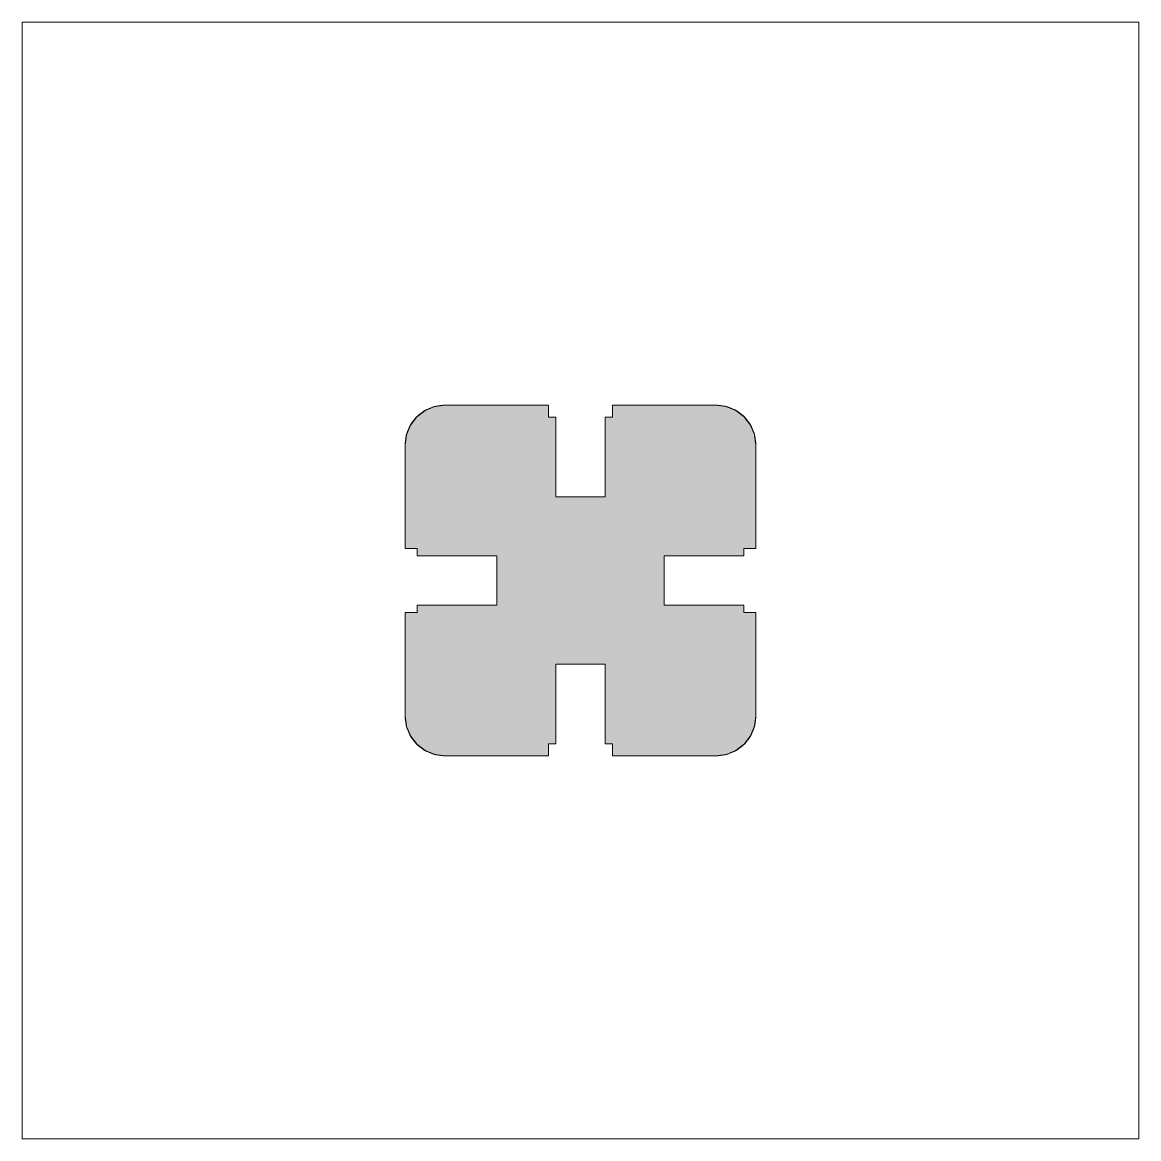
# Model space of a CAD drawing. Header units: inches. Extents: x 236 to 376, y 326 to 466.
import ezdxf

# ---------------------------------------------------------------- set-up
doc = ezdxf.new("R2010")
doc.units = ezdxf.units.IN
doc.header["$MEASUREMENT"] = 0
doc.layers.add('图层 1', color=7, linetype='Continuous')

# ---------------------------------------------------------------- blocks, each defined once
blk = doc.blocks.new('block 2')
at = {"layer": '图层 1'}
h = blk.add_hatch(color=7, dxfattribs=at)
h.dxf.hatch_style = 2
h.paths.add_polyline_path([(288.5, 418.5), (287.22, 418.33), (287.21, 418.33), (286.01, 417.83), (286, 417.83), (284.97, 417.04), (284.96, 417.04), (284.18, 416.01), (284.17, 416), (283.68, 414.81), (283.67, 414.79), (283.5, 413.51), (283.5, 413.5), (283.5, 400.5), (285, 400.5), (285, 399.6), (295, 399.6), (295, 393.4), (285, 393.4), (285, 392.5), (283.5, 392.5), (283.5, 379.5), (283.67, 378.22), (283.67, 378.21), (284.17, 377.01), (284.17, 377), (284.96, 375.97), (284.96, 375.96), (285.99, 375.18), (286, 375.17), (287.19, 374.68), (287.21, 374.67), (288.49, 374.5), (288.5, 374.5), (301.5, 374.5), (301.5, 376), (302.4, 376), (302.4, 386), (308.6, 386), (308.6, 376), (309.5, 376), (309.5, 374.5), (322.5, 374.5), (323.78, 374.67), (323.79, 374.67), (324.99, 375.17), (325, 375.17), (326.03, 375.96), (326.04, 375.96), (326.82, 376.99), (326.83, 377), (327.32, 378.19), (327.33, 378.21), (327.5, 379.49), (327.5, 379.5), (327.5, 392.5), (326, 392.5), (326, 393.4), (316, 393.4), (316, 399.6), (326, 399.6), (326, 400.5), (327.5, 400.5), (327.5, 413.5), (327.33, 414.78), (327.33, 414.79), (326.83, 415.99), (326.83, 416), (326.04, 417.03), (326.04, 417.04), (325.01, 417.82), (325, 417.83), (323.81, 418.32), (323.79, 418.33), (322.51, 418.5), (322.5, 418.5), (309.5, 418.5), (309.5, 417), (308.6, 417), (308.6, 407), (302.4, 407), (302.4, 417), (301.5, 417), (301.5, 418.5)])
at = {"layer": '图层 1', "lineweight": 0}
for points in [[(375.5, 466.5), (375.5, 326.5), (235.5, 326.5), (235.5, 466.5), (375.5, 466.5)], [(288.5, 418.5), (287.22, 418.33), (287.21, 418.33), (286.01, 417.83), (286, 417.83), (284.97, 417.04), (284.96, 417.04), (284.18, 416.01), (284.17, 416), (283.68, 414.81), (283.67, 414.79), (283.5, 413.51), (283.5, 413.5), (283.5, 400.5), (285, 400.5), (285, 399.6), (295, 399.6), (295, 393.4), (285, 393.4), (285, 392.5), (283.5, 392.5), (283.5, 379.5), (283.67, 378.22), (283.67, 378.21), (284.17, 377.01), (284.17, 377), (284.96, 375.97), (284.96, 375.96), (285.99, 375.18), (286, 375.17), (287.19, 374.68), (287.21, 374.67), (288.49, 374.5), (288.5, 374.5), (301.5, 374.5), (301.5, 376), (302.4, 376), (302.4, 386), (308.6, 386), (308.6, 376), (309.5, 376), (309.5, 374.5), (322.5, 374.5), (323.78, 374.67), (323.79, 374.67), (324.99, 375.17), (325, 375.17), (326.03, 375.96), (326.04, 375.96), (326.82, 376.99), (326.83, 377), (327.32, 378.19), (327.33, 378.21), (327.5, 379.49), (327.5, 379.5), (327.5, 392.5), (326, 392.5), (326, 393.4), (316, 393.4), (316, 399.6), (326, 399.6), (326, 400.5), (327.5, 400.5), (327.5, 413.5), (327.33, 414.78), (327.33, 414.79), (326.83, 415.99), (326.83, 416), (326.04, 417.03), (326.04, 417.04), (325.01, 417.82), (325, 417.83), (323.81, 418.32), (323.79, 418.33), (322.51, 418.5), (322.5, 418.5), (309.5, 418.5), (309.5, 417), (308.6, 417), (308.6, 407), (302.4, 407), (302.4, 417), (301.5, 417), (301.5, 418.5), (288.5, 418.5)]]:
    blk.add_lwpolyline(points, dxfattribs=at)
blk = doc.blocks.new('block 3')
at = {"layer": '图层 1'}
h = blk.add_hatch(color=7, dxfattribs=at)
h.dxf.hatch_style = 2
h.paths.add_polyline_path([(288.5, 418.5), (287.25, 418.33), (287.21, 418.33), (286.04, 417.85), (286, 417.83), (285, 417.06), (284.96, 417.04), (284.2, 416.03), (284.17, 416), (283.69, 414.83), (283.67, 414.79), (283.51, 413.54), (283.5, 413.5), (283.5, 400.5), (285, 400.5), (285, 399.6), (295, 399.6), (295, 393.4), (285, 393.4), (285, 392.5), (283.5, 392.5), (283.5, 379.5), (283.67, 378.25), (283.67, 378.21), (284.15, 377.04), (284.17, 377), (284.94, 376), (284.96, 375.96), (285.97, 375.2), (286, 375.17), (287.17, 374.69), (287.21, 374.67), (288.46, 374.51), (288.5, 374.5), (301.5, 374.5), (301.5, 376), (302.4, 376), (302.4, 386), (308.6, 386), (308.6, 376), (309.5, 376), (309.5, 374.5), (322.5, 374.5), (323.75, 374.67), (323.79, 374.67), (324.96, 375.15), (325, 375.17), (326, 375.94), (326.04, 375.96), (326.8, 376.97), (326.83, 377), (327.31, 378.17), (327.33, 378.21), (327.49, 379.46), (327.5, 379.5), (327.5, 392.5), (326, 392.5), (326, 393.4), (316, 393.4), (316, 399.6), (326, 399.6), (326, 400.5), (327.5, 400.5), (327.5, 413.5), (327.33, 414.75), (327.33, 414.79), (326.85, 415.96), (326.83, 416), (326.06, 417), (326.04, 417.04), (325.03, 417.8), (325, 417.83), (323.83, 418.31), (323.79, 418.33), (322.54, 418.49), (322.5, 418.5), (309.5, 418.5), (309.5, 417), (308.6, 417), (308.6, 407), (302.4, 407), (302.4, 417), (301.5, 417), (301.5, 418.5)])
at = {"layer": '图层 1', "lineweight": 0}
for points in [[(375.5, 466.5), (375.5, 326.5), (235.5, 326.5), (235.5, 466.5), (375.5, 466.5)], [(288.5, 418.5), (287.25, 418.33), (287.21, 418.33), (286.04, 417.85), (286, 417.83), (285, 417.06), (284.96, 417.04), (284.2, 416.03), (284.17, 416), (283.69, 414.83), (283.67, 414.79), (283.51, 413.54), (283.5, 413.5), (283.5, 400.5), (285, 400.5), (285, 399.6), (295, 399.6), (295, 393.4), (285, 393.4), (285, 392.5), (283.5, 392.5), (283.5, 379.5), (283.67, 378.25), (283.67, 378.21), (284.15, 377.04), (284.17, 377), (284.94, 376), (284.96, 375.96), (285.97, 375.2), (286, 375.17), (287.17, 374.69), (287.21, 374.67), (288.46, 374.51), (288.5, 374.5), (301.5, 374.5), (301.5, 376), (302.4, 376), (302.4, 386), (308.6, 386), (308.6, 376), (309.5, 376), (309.5, 374.5), (322.5, 374.5), (323.75, 374.67), (323.79, 374.67), (324.96, 375.15), (325, 375.17), (326, 375.94), (326.04, 375.96), (326.8, 376.97), (326.83, 377), (327.31, 378.17), (327.33, 378.21), (327.49, 379.46), (327.5, 379.5), (327.5, 392.5), (326, 392.5), (326, 393.4), (316, 393.4), (316, 399.6), (326, 399.6), (326, 400.5), (327.5, 400.5), (327.5, 413.5), (327.33, 414.75), (327.33, 414.79), (326.85, 415.96), (326.83, 416), (326.06, 417), (326.04, 417.04), (325.03, 417.8), (325, 417.83), (323.83, 418.31), (323.79, 418.33), (322.54, 418.49), (322.5, 418.5), (309.5, 418.5), (309.5, 417), (308.6, 417), (308.6, 407), (302.4, 407), (302.4, 417), (301.5, 417), (301.5, 418.5), (288.5, 418.5)]]:
    blk.add_lwpolyline(points, dxfattribs=at)
blk = doc.blocks.new('block 4')
at = {"layer": '图层 1'}
h = blk.add_hatch(color=7, dxfattribs=at)
h.dxf.hatch_style = 2
h.paths.add_polyline_path([(288.5, 418.5), (287.28, 418.34), (287.21, 418.33), (286.07, 417.86), (286, 417.83), (285.02, 417.08), (284.96, 417.04), (284.22, 416.06), (284.17, 416), (283.7, 414.86), (283.67, 414.79), (283.51, 413.57), (283.5, 413.5), (283.5, 400.5), (285, 400.5), (285, 399.6), (295, 399.6), (295, 393.4), (285, 393.4), (285, 392.5), (283.5, 392.5), (283.5, 379.5), (283.66, 378.28), (283.67, 378.21), (284.14, 377.07), (284.17, 377), (284.92, 376.02), (284.96, 375.96), (285.94, 375.22), (286, 375.17), (287.14, 374.7), (287.21, 374.67), (288.43, 374.51), (288.5, 374.5), (301.5, 374.5), (301.5, 376), (302.4, 376), (302.4, 386), (308.6, 386), (308.6, 376), (309.5, 376), (309.5, 374.5), (322.5, 374.5), (323.72, 374.66), (323.79, 374.67), (324.93, 375.14), (325, 375.17), (325.98, 375.92), (326.04, 375.96), (326.79, 376.94), (326.83, 377), (327.3, 378.14), (327.33, 378.21), (327.49, 379.43), (327.5, 379.5), (327.5, 392.5), (326, 392.5), (326, 393.4), (316, 393.4), (316, 399.6), (326, 399.6), (326, 400.5), (327.5, 400.5), (327.5, 413.5), (327.34, 414.72), (327.33, 414.79), (326.86, 415.93), (326.83, 416), (326.08, 416.98), (326.04, 417.04), (325.06, 417.78), (325, 417.83), (323.86, 418.3), (323.79, 418.33), (322.57, 418.49), (322.5, 418.5), (309.5, 418.5), (309.5, 417), (308.6, 417), (308.6, 407), (302.4, 407), (302.4, 417), (301.5, 417), (301.5, 418.5)])
at = {"layer": '图层 1', "lineweight": 0}
for points in [[(375.5, 466.5), (375.5, 326.5), (235.5, 326.5), (235.5, 466.5), (375.5, 466.5)], [(288.5, 418.5), (287.28, 418.34), (287.21, 418.33), (286.07, 417.86), (286, 417.83), (285.02, 417.08), (284.96, 417.04), (284.22, 416.06), (284.17, 416), (283.7, 414.86), (283.67, 414.79), (283.51, 413.57), (283.5, 413.5), (283.5, 400.5), (285, 400.5), (285, 399.6), (295, 399.6), (295, 393.4), (285, 393.4), (285, 392.5), (283.5, 392.5), (283.5, 379.5), (283.66, 378.28), (283.67, 378.21), (284.14, 377.07), (284.17, 377), (284.92, 376.02), (284.96, 375.96), (285.94, 375.22), (286, 375.17), (287.14, 374.7), (287.21, 374.67), (288.43, 374.51), (288.5, 374.5), (301.5, 374.5), (301.5, 376), (302.4, 376), (302.4, 386), (308.6, 386), (308.6, 376), (309.5, 376), (309.5, 374.5), (322.5, 374.5), (323.72, 374.66), (323.79, 374.67), (324.93, 375.14), (325, 375.17), (325.98, 375.92), (326.04, 375.96), (326.79, 376.94), (326.83, 377), (327.3, 378.14), (327.33, 378.21), (327.49, 379.43), (327.5, 379.5), (327.5, 392.5), (326, 392.5), (326, 393.4), (316, 393.4), (316, 399.6), (326, 399.6), (326, 400.5), (327.5, 400.5), (327.5, 413.5), (327.34, 414.72), (327.33, 414.79), (326.86, 415.93), (326.83, 416), (326.08, 416.98), (326.04, 417.04), (325.06, 417.78), (325, 417.83), (323.86, 418.3), (323.79, 418.33), (322.57, 418.49), (322.5, 418.5), (309.5, 418.5), (309.5, 417), (308.6, 417), (308.6, 407), (302.4, 407), (302.4, 417), (301.5, 417), (301.5, 418.5), (288.5, 418.5)]]:
    blk.add_lwpolyline(points, dxfattribs=at)
blk = doc.blocks.new('block 5')
at = {"layer": '图层 1'}
h = blk.add_hatch(color=7, dxfattribs=at)
h.dxf.hatch_style = 2
h.paths.add_polyline_path([(288.5, 418.5), (287.31, 418.34), (287.21, 418.33), (286.1, 417.87), (286, 417.83), (285.05, 417.1), (284.96, 417.04), (284.24, 416.09), (284.17, 416), (283.71, 414.89), (283.67, 414.79), (283.51, 413.61), (283.5, 413.5), (283.5, 400.5), (285, 400.5), (285, 399.6), (295, 399.6), (295, 393.4), (285, 393.4), (285, 392.5), (283.5, 392.5), (283.5, 379.5), (283.66, 378.31), (283.67, 378.21), (284.13, 377.1), (284.17, 377), (284.9, 376.05), (284.96, 375.96), (285.91, 375.24), (286, 375.17), (287.11, 374.71), (287.21, 374.67), (288.39, 374.51), (288.5, 374.5), (301.5, 374.5), (301.5, 376), (302.4, 376), (302.4, 386), (308.6, 386), (308.6, 376), (309.5, 376), (309.5, 374.5), (322.5, 374.5), (323.69, 374.66), (323.79, 374.67), (324.9, 375.13), (325, 375.17), (325.95, 375.9), (326.04, 375.96), (326.76, 376.91), (326.83, 377), (327.29, 378.11), (327.33, 378.21), (327.49, 379.39), (327.5, 379.5), (327.5, 392.5), (326, 392.5), (326, 393.4), (316, 393.4), (316, 399.6), (326, 399.6), (326, 400.5), (327.5, 400.5), (327.5, 413.5), (327.34, 414.69), (327.33, 414.79), (326.87, 415.9), (326.83, 416), (326.1, 416.95), (326.04, 417.04), (325.09, 417.76), (325, 417.83), (323.89, 418.29), (323.79, 418.33), (322.61, 418.49), (322.5, 418.5), (309.5, 418.5), (309.5, 417), (308.6, 417), (308.6, 407), (302.4, 407), (302.4, 417), (301.5, 417), (301.5, 418.5)])
at = {"layer": '图层 1', "lineweight": 0}
for points in [[(375.5, 466.5), (375.5, 326.5), (235.5, 326.5), (235.5, 466.5), (375.5, 466.5)], [(288.5, 418.5), (287.31, 418.34), (287.21, 418.33), (286.1, 417.87), (286, 417.83), (285.05, 417.1), (284.96, 417.04), (284.24, 416.09), (284.17, 416), (283.71, 414.89), (283.67, 414.79), (283.51, 413.61), (283.5, 413.5), (283.5, 400.5), (285, 400.5), (285, 399.6), (295, 399.6), (295, 393.4), (285, 393.4), (285, 392.5), (283.5, 392.5), (283.5, 379.5), (283.66, 378.31), (283.67, 378.21), (284.13, 377.1), (284.17, 377), (284.9, 376.05), (284.96, 375.96), (285.91, 375.24), (286, 375.17), (287.11, 374.71), (287.21, 374.67), (288.39, 374.51), (288.5, 374.5), (301.5, 374.5), (301.5, 376), (302.4, 376), (302.4, 386), (308.6, 386), (308.6, 376), (309.5, 376), (309.5, 374.5), (322.5, 374.5), (323.69, 374.66), (323.79, 374.67), (324.9, 375.13), (325, 375.17), (325.95, 375.9), (326.04, 375.96), (326.76, 376.91), (326.83, 377), (327.29, 378.11), (327.33, 378.21), (327.49, 379.39), (327.5, 379.5), (327.5, 392.5), (326, 392.5), (326, 393.4), (316, 393.4), (316, 399.6), (326, 399.6), (326, 400.5), (327.5, 400.5), (327.5, 413.5), (327.34, 414.69), (327.33, 414.79), (326.87, 415.9), (326.83, 416), (326.1, 416.95), (326.04, 417.04), (325.09, 417.76), (325, 417.83), (323.89, 418.29), (323.79, 418.33), (322.61, 418.49), (322.5, 418.5), (309.5, 418.5), (309.5, 417), (308.6, 417), (308.6, 407), (302.4, 407), (302.4, 417), (301.5, 417), (301.5, 418.5), (288.5, 418.5)]]:
    blk.add_lwpolyline(points, dxfattribs=at)
blk = doc.blocks.new('block 6')
at = {"layer": '图层 1'}
h = blk.add_hatch(color=7, dxfattribs=at)
h.dxf.hatch_style = 2
h.paths.add_polyline_path([(288.5, 418.5), (287.35, 418.35), (287.21, 418.33), (286.13, 417.88), (286, 417.83), (285.08, 417.12), (284.96, 417.04), (284.26, 416.11), (284.17, 416), (283.72, 414.92), (283.67, 414.79), (283.52, 413.64), (283.5, 413.5), (283.5, 400.5), (285, 400.5), (285, 399.6), (295, 399.6), (295, 393.4), (285, 393.4), (285, 392.5), (283.5, 392.5), (283.5, 379.5), (283.65, 378.35), (283.67, 378.21), (284.12, 377.13), (284.17, 377), (284.88, 376.08), (284.96, 375.96), (285.89, 375.26), (286, 375.17), (287.08, 374.72), (287.21, 374.67), (288.36, 374.52), (288.5, 374.5), (301.5, 374.5), (301.5, 376), (302.4, 376), (302.4, 386), (308.6, 386), (308.6, 376), (309.5, 376), (309.5, 374.5), (322.5, 374.5), (323.65, 374.65), (323.79, 374.67), (324.87, 375.12), (325, 375.17), (325.92, 375.88), (326.04, 375.96), (326.74, 376.89), (326.83, 377), (327.28, 378.08), (327.33, 378.21), (327.48, 379.36), (327.5, 379.5), (327.5, 392.5), (326, 392.5), (326, 393.4), (316, 393.4), (316, 399.6), (326, 399.6), (326, 400.5), (327.5, 400.5), (327.5, 413.5), (327.35, 414.65), (327.33, 414.79), (326.88, 415.87), (326.83, 416), (326.12, 416.92), (326.04, 417.04), (325.11, 417.74), (325, 417.83), (323.92, 418.28), (323.79, 418.33), (322.64, 418.48), (322.5, 418.5), (309.5, 418.5), (309.5, 417), (308.6, 417), (308.6, 407), (302.4, 407), (302.4, 417), (301.5, 417), (301.5, 418.5)])
at = {"layer": '图层 1', "lineweight": 0}
for points in [[(375.5, 466.5), (375.5, 326.5), (235.5, 326.5), (235.5, 466.5), (375.5, 466.5)], [(288.5, 418.5), (287.35, 418.35), (287.21, 418.33), (286.13, 417.88), (286, 417.83), (285.08, 417.12), (284.96, 417.04), (284.26, 416.11), (284.17, 416), (283.72, 414.92), (283.67, 414.79), (283.52, 413.64), (283.5, 413.5), (283.5, 400.5), (285, 400.5), (285, 399.6), (295, 399.6), (295, 393.4), (285, 393.4), (285, 392.5), (283.5, 392.5), (283.5, 379.5), (283.65, 378.35), (283.67, 378.21), (284.12, 377.13), (284.17, 377), (284.88, 376.08), (284.96, 375.96), (285.89, 375.26), (286, 375.17), (287.08, 374.72), (287.21, 374.67), (288.36, 374.52), (288.5, 374.5), (301.5, 374.5), (301.5, 376), (302.4, 376), (302.4, 386), (308.6, 386), (308.6, 376), (309.5, 376), (309.5, 374.5), (322.5, 374.5), (323.65, 374.65), (323.79, 374.67), (324.87, 375.12), (325, 375.17), (325.92, 375.88), (326.04, 375.96), (326.74, 376.89), (326.83, 377), (327.28, 378.08), (327.33, 378.21), (327.48, 379.36), (327.5, 379.5), (327.5, 392.5), (326, 392.5), (326, 393.4), (316, 393.4), (316, 399.6), (326, 399.6), (326, 400.5), (327.5, 400.5), (327.5, 413.5), (327.35, 414.65), (327.33, 414.79), (326.88, 415.87), (326.83, 416), (326.12, 416.92), (326.04, 417.04), (325.11, 417.74), (325, 417.83), (323.92, 418.28), (323.79, 418.33), (322.64, 418.48), (322.5, 418.5), (309.5, 418.5), (309.5, 417), (308.6, 417), (308.6, 407), (302.4, 407), (302.4, 417), (301.5, 417), (301.5, 418.5), (288.5, 418.5)]]:
    blk.add_lwpolyline(points, dxfattribs=at)
blk = doc.blocks.new('block 7')
at = {"layer": '图层 1'}
h = blk.add_hatch(color=7, dxfattribs=at)
h.dxf.hatch_style = 2
h.paths.add_polyline_path([(288.5, 418.5), (287.38, 418.35), (287.21, 418.33), (286.16, 417.9), (286, 417.83), (285.1, 417.14), (284.96, 417.04), (284.28, 416.14), (284.17, 416), (283.74, 414.95), (283.67, 414.79), (283.52, 413.67), (283.5, 413.5), (283.5, 400.5), (285, 400.5), (285, 399.6), (295, 399.6), (295, 393.4), (285, 393.4), (285, 392.5), (283.5, 392.5), (283.5, 379.5), (283.65, 378.38), (283.67, 378.21), (284.1, 377.16), (284.17, 377), (284.86, 376.1), (284.96, 375.96), (285.86, 375.28), (286, 375.17), (287.05, 374.74), (287.21, 374.67), (288.33, 374.52), (288.5, 374.5), (301.5, 374.5), (301.5, 376), (302.4, 376), (302.4, 386), (308.6, 386), (308.6, 376), (309.5, 376), (309.5, 374.5), (322.5, 374.5), (323.62, 374.65), (323.79, 374.67), (324.84, 375.1), (325, 375.17), (325.9, 375.86), (326.04, 375.96), (326.72, 376.86), (326.83, 377), (327.26, 378.05), (327.33, 378.21), (327.48, 379.33), (327.5, 379.5), (327.5, 392.5), (326, 392.5), (326, 393.4), (316, 393.4), (316, 399.6), (326, 399.6), (326, 400.5), (327.5, 400.5), (327.5, 413.5), (327.35, 414.62), (327.33, 414.79), (326.9, 415.84), (326.83, 416), (326.14, 416.9), (326.04, 417.04), (325.14, 417.72), (325, 417.83), (323.95, 418.26), (323.79, 418.33), (322.67, 418.48), (322.5, 418.5), (309.5, 418.5), (309.5, 417), (308.6, 417), (308.6, 407), (302.4, 407), (302.4, 417), (301.5, 417), (301.5, 418.5)])
at = {"layer": '图层 1', "lineweight": 0}
for points in [[(375.5, 466.5), (375.5, 326.5), (235.5, 326.5), (235.5, 466.5), (375.5, 466.5)], [(288.5, 418.5), (287.38, 418.35), (287.21, 418.33), (286.16, 417.9), (286, 417.83), (285.1, 417.14), (284.96, 417.04), (284.28, 416.14), (284.17, 416), (283.74, 414.95), (283.67, 414.79), (283.52, 413.67), (283.5, 413.5), (283.5, 400.5), (285, 400.5), (285, 399.6), (295, 399.6), (295, 393.4), (285, 393.4), (285, 392.5), (283.5, 392.5), (283.5, 379.5), (283.65, 378.38), (283.67, 378.21), (284.1, 377.16), (284.17, 377), (284.86, 376.1), (284.96, 375.96), (285.86, 375.28), (286, 375.17), (287.05, 374.74), (287.21, 374.67), (288.33, 374.52), (288.5, 374.5), (301.5, 374.5), (301.5, 376), (302.4, 376), (302.4, 386), (308.6, 386), (308.6, 376), (309.5, 376), (309.5, 374.5), (322.5, 374.5), (323.62, 374.65), (323.79, 374.67), (324.84, 375.1), (325, 375.17), (325.9, 375.86), (326.04, 375.96), (326.72, 376.86), (326.83, 377), (327.26, 378.05), (327.33, 378.21), (327.48, 379.33), (327.5, 379.5), (327.5, 392.5), (326, 392.5), (326, 393.4), (316, 393.4), (316, 399.6), (326, 399.6), (326, 400.5), (327.5, 400.5), (327.5, 413.5), (327.35, 414.62), (327.33, 414.79), (326.9, 415.84), (326.83, 416), (326.14, 416.9), (326.04, 417.04), (325.14, 417.72), (325, 417.83), (323.95, 418.26), (323.79, 418.33), (322.67, 418.48), (322.5, 418.5), (309.5, 418.5), (309.5, 417), (308.6, 417), (308.6, 407), (302.4, 407), (302.4, 417), (301.5, 417), (301.5, 418.5), (288.5, 418.5)]]:
    blk.add_lwpolyline(points, dxfattribs=at)
blk = doc.blocks.new('block 8')
at = {"layer": '图层 1'}
h = blk.add_hatch(color=7, dxfattribs=at)
h.dxf.hatch_style = 2
h.paths.add_polyline_path([(288.5, 418.5), (287.41, 418.36), (287.21, 418.33), (286.19, 417.91), (286, 417.83), (285.13, 417.16), (284.96, 417.04), (284.29, 416.16), (284.17, 416), (283.75, 414.98), (283.67, 414.79), (283.53, 413.7), (283.5, 413.5), (283.5, 400.5), (285, 400.5), (285, 399.6), (295, 399.6), (295, 393.4), (285, 393.4), (285, 392.5), (283.5, 392.5), (283.5, 379.5), (283.64, 378.41), (283.67, 378.21), (284.09, 377.19), (284.17, 377), (284.84, 376.13), (284.96, 375.96), (285.84, 375.29), (286, 375.17), (287.02, 374.75), (287.21, 374.67), (288.3, 374.53), (288.5, 374.5), (301.5, 374.5), (301.5, 376), (302.4, 376), (302.4, 386), (308.6, 386), (308.6, 376), (309.5, 376), (309.5, 374.5), (322.5, 374.5), (323.59, 374.64), (323.79, 374.67), (324.81, 375.09), (325, 375.17), (325.87, 375.84), (326.04, 375.96), (326.71, 376.84), (326.83, 377), (327.25, 378.02), (327.33, 378.21), (327.47, 379.3), (327.5, 379.5), (327.5, 392.5), (326, 392.5), (326, 393.4), (316, 393.4), (316, 399.6), (326, 399.6), (326, 400.5), (327.5, 400.5), (327.5, 413.5), (327.36, 414.59), (327.33, 414.79), (326.91, 415.81), (326.83, 416), (326.16, 416.87), (326.04, 417.04), (325.16, 417.71), (325, 417.83), (323.98, 418.25), (323.79, 418.33), (322.7, 418.47), (322.5, 418.5), (309.5, 418.5), (309.5, 417), (308.6, 417), (308.6, 407), (302.4, 407), (302.4, 417), (301.5, 417), (301.5, 418.5)])
at = {"layer": '图层 1', "lineweight": 0}
for points in [[(375.5, 466.5), (375.5, 326.5), (235.5, 326.5), (235.5, 466.5), (375.5, 466.5)], [(288.5, 418.5), (287.41, 418.36), (287.21, 418.33), (286.19, 417.91), (286, 417.83), (285.13, 417.16), (284.96, 417.04), (284.29, 416.16), (284.17, 416), (283.75, 414.98), (283.67, 414.79), (283.53, 413.7), (283.5, 413.5), (283.5, 400.5), (285, 400.5), (285, 399.6), (295, 399.6), (295, 393.4), (285, 393.4), (285, 392.5), (283.5, 392.5), (283.5, 379.5), (283.64, 378.41), (283.67, 378.21), (284.09, 377.19), (284.17, 377), (284.84, 376.13), (284.96, 375.96), (285.84, 375.29), (286, 375.17), (287.02, 374.75), (287.21, 374.67), (288.3, 374.53), (288.5, 374.5), (301.5, 374.5), (301.5, 376), (302.4, 376), (302.4, 386), (308.6, 386), (308.6, 376), (309.5, 376), (309.5, 374.5), (322.5, 374.5), (323.59, 374.64), (323.79, 374.67), (324.81, 375.09), (325, 375.17), (325.87, 375.84), (326.04, 375.96), (326.71, 376.84), (326.83, 377), (327.25, 378.02), (327.33, 378.21), (327.47, 379.3), (327.5, 379.5), (327.5, 392.5), (326, 392.5), (326, 393.4), (316, 393.4), (316, 399.6), (326, 399.6), (326, 400.5), (327.5, 400.5), (327.5, 413.5), (327.36, 414.59), (327.33, 414.79), (326.91, 415.81), (326.83, 416), (326.16, 416.87), (326.04, 417.04), (325.16, 417.71), (325, 417.83), (323.98, 418.25), (323.79, 418.33), (322.7, 418.47), (322.5, 418.5), (309.5, 418.5), (309.5, 417), (308.6, 417), (308.6, 407), (302.4, 407), (302.4, 417), (301.5, 417), (301.5, 418.5), (288.5, 418.5)]]:
    blk.add_lwpolyline(points, dxfattribs=at)
blk = doc.blocks.new('block 9')
at = {"layer": '图层 1'}
h = blk.add_hatch(color=7, dxfattribs=at)
h.dxf.hatch_style = 2
h.paths.add_polyline_path([(288.5, 418.5), (287.44, 418.36), (287.21, 418.33), (286.22, 417.92), (286, 417.83), (285.15, 417.18), (284.96, 417.04), (284.31, 416.19), (284.17, 416), (283.76, 415.01), (283.67, 414.79), (283.53, 413.74), (283.5, 413.5), (283.5, 400.5), (285, 400.5), (285, 399.6), (295, 399.6), (295, 393.4), (285, 393.4), (285, 392.5), (283.5, 392.5), (283.5, 379.5), (283.64, 378.44), (283.67, 378.21), (284.08, 377.22), (284.17, 377), (284.82, 376.15), (284.96, 375.96), (285.81, 375.31), (286, 375.17), (286.99, 374.76), (287.21, 374.67), (288.26, 374.53), (288.5, 374.5), (301.5, 374.5), (301.5, 376), (302.4, 376), (302.4, 386), (308.6, 386), (308.6, 376), (309.5, 376), (309.5, 374.5), (322.5, 374.5), (323.56, 374.64), (323.79, 374.67), (324.78, 375.08), (325, 375.17), (325.85, 375.82), (326.04, 375.96), (326.69, 376.81), (326.83, 377), (327.24, 377.99), (327.33, 378.21), (327.47, 379.26), (327.5, 379.5), (327.5, 392.5), (326, 392.5), (326, 393.4), (316, 393.4), (316, 399.6), (326, 399.6), (326, 400.5), (327.5, 400.5), (327.5, 413.5), (327.36, 414.56), (327.33, 414.79), (326.92, 415.78), (326.83, 416), (326.18, 416.85), (326.04, 417.04), (325.19, 417.69), (325, 417.83), (324.01, 418.24), (323.79, 418.33), (322.74, 418.47), (322.5, 418.5), (309.5, 418.5), (309.5, 417), (308.6, 417), (308.6, 407), (302.4, 407), (302.4, 417), (301.5, 417), (301.5, 418.5)])
at = {"layer": '图层 1', "lineweight": 0}
for points in [[(375.5, 466.5), (375.5, 326.5), (235.5, 326.5), (235.5, 466.5), (375.5, 466.5)], [(288.5, 418.5), (287.44, 418.36), (287.21, 418.33), (286.22, 417.92), (286, 417.83), (285.15, 417.18), (284.96, 417.04), (284.31, 416.19), (284.17, 416), (283.76, 415.01), (283.67, 414.79), (283.53, 413.74), (283.5, 413.5), (283.5, 400.5), (285, 400.5), (285, 399.6), (295, 399.6), (295, 393.4), (285, 393.4), (285, 392.5), (283.5, 392.5), (283.5, 379.5), (283.64, 378.44), (283.67, 378.21), (284.08, 377.22), (284.17, 377), (284.82, 376.15), (284.96, 375.96), (285.81, 375.31), (286, 375.17), (286.99, 374.76), (287.21, 374.67), (288.26, 374.53), (288.5, 374.5), (301.5, 374.5), (301.5, 376), (302.4, 376), (302.4, 386), (308.6, 386), (308.6, 376), (309.5, 376), (309.5, 374.5), (322.5, 374.5), (323.56, 374.64), (323.79, 374.67), (324.78, 375.08), (325, 375.17), (325.85, 375.82), (326.04, 375.96), (326.69, 376.81), (326.83, 377), (327.24, 377.99), (327.33, 378.21), (327.47, 379.26), (327.5, 379.5), (327.5, 392.5), (326, 392.5), (326, 393.4), (316, 393.4), (316, 399.6), (326, 399.6), (326, 400.5), (327.5, 400.5), (327.5, 413.5), (327.36, 414.56), (327.33, 414.79), (326.92, 415.78), (326.83, 416), (326.18, 416.85), (326.04, 417.04), (325.19, 417.69), (325, 417.83), (324.01, 418.24), (323.79, 418.33), (322.74, 418.47), (322.5, 418.5), (309.5, 418.5), (309.5, 417), (308.6, 417), (308.6, 407), (302.4, 407), (302.4, 417), (301.5, 417), (301.5, 418.5), (288.5, 418.5)]]:
    blk.add_lwpolyline(points, dxfattribs=at)
blk = doc.blocks.new('block 10')
at = {"layer": '图层 1'}
h = blk.add_hatch(color=7, dxfattribs=at)
h.dxf.hatch_style = 2
h.paths.add_polyline_path([(288.5, 418.5), (287.47, 418.37), (287.21, 418.33), (286.25, 417.93), (286, 417.83), (285.18, 417.2), (284.96, 417.04), (284.33, 416.21), (284.17, 416), (283.77, 415.04), (283.67, 414.79), (283.54, 413.77), (283.5, 413.5), (283.5, 400.5), (285, 400.5), (285, 399.6), (295, 399.6), (295, 393.4), (285, 393.4), (285, 392.5), (283.5, 392.5), (283.5, 379.5), (283.64, 378.47), (283.67, 378.21), (284.07, 377.25), (284.17, 377), (284.8, 376.18), (284.96, 375.96), (285.79, 375.33), (286, 375.17), (286.96, 374.77), (287.21, 374.67), (288.23, 374.54), (288.5, 374.5), (301.5, 374.5), (301.5, 376), (302.4, 376), (302.4, 386), (308.6, 386), (308.6, 376), (309.5, 376), (309.5, 374.5), (322.5, 374.5), (323.53, 374.63), (323.79, 374.67), (324.75, 375.07), (325, 375.17), (325.82, 375.8), (326.04, 375.96), (326.67, 376.79), (326.83, 377), (327.23, 377.96), (327.33, 378.21), (327.46, 379.23), (327.5, 379.5), (327.5, 392.5), (326, 392.5), (326, 393.4), (316, 393.4), (316, 399.6), (326, 399.6), (326, 400.5), (327.5, 400.5), (327.5, 413.5), (327.37, 414.53), (327.33, 414.79), (326.93, 415.75), (326.83, 416), (326.2, 416.82), (326.04, 417.04), (325.21, 417.67), (325, 417.83), (324.04, 418.23), (323.79, 418.33), (322.77, 418.46), (322.5, 418.5), (309.5, 418.5), (309.5, 417), (308.6, 417), (308.6, 407), (302.4, 407), (302.4, 417), (301.5, 417), (301.5, 418.5)])
at = {"layer": '图层 1', "lineweight": 0}
for points in [[(375.5, 466.5), (375.5, 326.5), (235.5, 326.5), (235.5, 466.5), (375.5, 466.5)], [(288.5, 418.5), (287.47, 418.37), (287.21, 418.33), (286.25, 417.93), (286, 417.83), (285.18, 417.2), (284.96, 417.04), (284.33, 416.21), (284.17, 416), (283.77, 415.04), (283.67, 414.79), (283.54, 413.77), (283.5, 413.5), (283.5, 400.5), (285, 400.5), (285, 399.6), (295, 399.6), (295, 393.4), (285, 393.4), (285, 392.5), (283.5, 392.5), (283.5, 379.5), (283.64, 378.47), (283.67, 378.21), (284.07, 377.25), (284.17, 377), (284.8, 376.18), (284.96, 375.96), (285.79, 375.33), (286, 375.17), (286.96, 374.77), (287.21, 374.67), (288.23, 374.54), (288.5, 374.5), (301.5, 374.5), (301.5, 376), (302.4, 376), (302.4, 386), (308.6, 386), (308.6, 376), (309.5, 376), (309.5, 374.5), (322.5, 374.5), (323.53, 374.63), (323.79, 374.67), (324.75, 375.07), (325, 375.17), (325.82, 375.8), (326.04, 375.96), (326.67, 376.79), (326.83, 377), (327.23, 377.96), (327.33, 378.21), (327.46, 379.23), (327.5, 379.5), (327.5, 392.5), (326, 392.5), (326, 393.4), (316, 393.4), (316, 399.6), (326, 399.6), (326, 400.5), (327.5, 400.5), (327.5, 413.5), (327.37, 414.53), (327.33, 414.79), (326.93, 415.75), (326.83, 416), (326.2, 416.82), (326.04, 417.04), (325.21, 417.67), (325, 417.83), (324.04, 418.23), (323.79, 418.33), (322.77, 418.46), (322.5, 418.5), (309.5, 418.5), (309.5, 417), (308.6, 417), (308.6, 407), (302.4, 407), (302.4, 417), (301.5, 417), (301.5, 418.5), (288.5, 418.5)]]:
    blk.add_lwpolyline(points, dxfattribs=at)
blk = doc.blocks.new('block 11')
at = {"layer": '图层 1'}
h = blk.add_hatch(color=7, dxfattribs=at)
h.dxf.hatch_style = 2
h.paths.add_polyline_path([(288.5, 418.5), (287.51, 418.37), (287.21, 418.33), (286.28, 417.95), (286, 417.83), (285.21, 417.22), (284.96, 417.04), (284.35, 416.24), (284.17, 416), (283.79, 415.07), (283.67, 414.79), (283.54, 413.8), (283.5, 413.5), (283.5, 400.5), (285, 400.5), (285, 399.6), (295, 399.6), (295, 393.4), (285, 393.4), (285, 392.5), (283.5, 392.5), (283.5, 379.5), (283.63, 378.51), (283.67, 378.21), (284.05, 377.28), (284.17, 377), (284.78, 376.21), (284.96, 375.96), (285.76, 375.35), (286, 375.17), (286.93, 374.79), (287.21, 374.67), (288.2, 374.54), (288.5, 374.5), (301.5, 374.5), (301.5, 376), (302.4, 376), (302.4, 386), (308.6, 386), (308.6, 376), (309.5, 376), (309.5, 374.5), (322.5, 374.5), (323.49, 374.63), (323.79, 374.67), (324.72, 375.05), (325, 375.17), (325.79, 375.78), (326.04, 375.96), (326.65, 376.76), (326.83, 377), (327.21, 377.93), (327.33, 378.21), (327.46, 379.2), (327.5, 379.5), (327.5, 392.5), (326, 392.5), (326, 393.4), (316, 393.4), (316, 399.6), (326, 399.6), (326, 400.5), (327.5, 400.5), (327.5, 413.5), (327.37, 414.49), (327.33, 414.79), (326.95, 415.72), (326.83, 416), (326.22, 416.79), (326.04, 417.04), (325.24, 417.65), (325, 417.83), (324.07, 418.21), (323.79, 418.33), (322.8, 418.46), (322.5, 418.5), (309.5, 418.5), (309.5, 417), (308.6, 417), (308.6, 407), (302.4, 407), (302.4, 417), (301.5, 417), (301.5, 418.5)])
at = {"layer": '图层 1', "lineweight": 0}
for points in [[(375.5, 466.5), (375.5, 326.5), (235.5, 326.5), (235.5, 466.5), (375.5, 466.5)], [(288.5, 418.5), (287.51, 418.37), (287.21, 418.33), (286.28, 417.95), (286, 417.83), (285.21, 417.22), (284.96, 417.04), (284.35, 416.24), (284.17, 416), (283.79, 415.07), (283.67, 414.79), (283.54, 413.8), (283.5, 413.5), (283.5, 400.5), (285, 400.5), (285, 399.6), (295, 399.6), (295, 393.4), (285, 393.4), (285, 392.5), (283.5, 392.5), (283.5, 379.5), (283.63, 378.51), (283.67, 378.21), (284.05, 377.28), (284.17, 377), (284.78, 376.21), (284.96, 375.96), (285.76, 375.35), (286, 375.17), (286.93, 374.79), (287.21, 374.67), (288.2, 374.54), (288.5, 374.5), (301.5, 374.5), (301.5, 376), (302.4, 376), (302.4, 386), (308.6, 386), (308.6, 376), (309.5, 376), (309.5, 374.5), (322.5, 374.5), (323.49, 374.63), (323.79, 374.67), (324.72, 375.05), (325, 375.17), (325.79, 375.78), (326.04, 375.96), (326.65, 376.76), (326.83, 377), (327.21, 377.93), (327.33, 378.21), (327.46, 379.2), (327.5, 379.5), (327.5, 392.5), (326, 392.5), (326, 393.4), (316, 393.4), (316, 399.6), (326, 399.6), (326, 400.5), (327.5, 400.5), (327.5, 413.5), (327.37, 414.49), (327.33, 414.79), (326.95, 415.72), (326.83, 416), (326.22, 416.79), (326.04, 417.04), (325.24, 417.65), (325, 417.83), (324.07, 418.21), (323.79, 418.33), (322.8, 418.46), (322.5, 418.5), (309.5, 418.5), (309.5, 417), (308.6, 417), (308.6, 407), (302.4, 407), (302.4, 417), (301.5, 417), (301.5, 418.5), (288.5, 418.5)]]:
    blk.add_lwpolyline(points, dxfattribs=at)
blk = doc.blocks.new('block 12')
at = {"layer": '图层 1'}
h = blk.add_hatch(color=7, dxfattribs=at)
h.dxf.hatch_style = 2
h.paths.add_polyline_path([(288.5, 418.5), (287.54, 418.37), (287.21, 418.33), (286.31, 417.96), (286, 417.83), (285.23, 417.24), (284.96, 417.04), (284.37, 416.27), (284.17, 416), (283.8, 415.1), (283.67, 414.79), (283.54, 413.83), (283.5, 413.5), (283.5, 400.5), (285, 400.5), (285, 399.6), (295, 399.6), (295, 393.4), (285, 393.4), (285, 392.5), (283.5, 392.5), (283.5, 379.5), (283.63, 378.54), (283.67, 378.21), (284.04, 377.31), (284.17, 377), (284.76, 376.23), (284.96, 375.96), (285.73, 375.38), (286, 375.17), (286.9, 374.8), (287.21, 374.67), (288.17, 374.54), (288.5, 374.5), (301.5, 374.5), (301.5, 376), (302.4, 376), (302.4, 386), (308.6, 386), (308.6, 376), (309.5, 376), (309.5, 374.5), (322.5, 374.5), (323.46, 374.63), (323.79, 374.67), (324.69, 375.04), (325, 375.17), (325.77, 375.76), (326.04, 375.96), (326.62, 376.73), (326.83, 377), (327.2, 377.9), (327.33, 378.21), (327.46, 379.17), (327.5, 379.5), (327.5, 392.5), (326, 392.5), (326, 393.4), (316, 393.4), (316, 399.6), (326, 399.6), (326, 400.5), (327.5, 400.5), (327.5, 413.5), (327.37, 414.46), (327.33, 414.79), (326.96, 415.69), (326.83, 416), (326.24, 416.77), (326.04, 417.04), (325.27, 417.63), (325, 417.83), (324.1, 418.2), (323.79, 418.33), (322.83, 418.46), (322.5, 418.5), (309.5, 418.5), (309.5, 417), (308.6, 417), (308.6, 407), (302.4, 407), (302.4, 417), (301.5, 417), (301.5, 418.5)])
at = {"layer": '图层 1', "lineweight": 0}
for points in [[(375.5, 466.5), (375.5, 326.5), (235.5, 326.5), (235.5, 466.5), (375.5, 466.5)], [(288.5, 418.5), (287.54, 418.37), (287.21, 418.33), (286.31, 417.96), (286, 417.83), (285.23, 417.24), (284.96, 417.04), (284.37, 416.27), (284.17, 416), (283.8, 415.1), (283.67, 414.79), (283.54, 413.83), (283.5, 413.5), (283.5, 400.5), (285, 400.5), (285, 399.6), (295, 399.6), (295, 393.4), (285, 393.4), (285, 392.5), (283.5, 392.5), (283.5, 379.5), (283.63, 378.54), (283.67, 378.21), (284.04, 377.31), (284.17, 377), (284.76, 376.23), (284.96, 375.96), (285.73, 375.38), (286, 375.17), (286.9, 374.8), (287.21, 374.67), (288.17, 374.54), (288.5, 374.5), (301.5, 374.5), (301.5, 376), (302.4, 376), (302.4, 386), (308.6, 386), (308.6, 376), (309.5, 376), (309.5, 374.5), (322.5, 374.5), (323.46, 374.63), (323.79, 374.67), (324.69, 375.04), (325, 375.17), (325.77, 375.76), (326.04, 375.96), (326.62, 376.73), (326.83, 377), (327.2, 377.9), (327.33, 378.21), (327.46, 379.17), (327.5, 379.5), (327.5, 392.5), (326, 392.5), (326, 393.4), (316, 393.4), (316, 399.6), (326, 399.6), (326, 400.5), (327.5, 400.5), (327.5, 413.5), (327.37, 414.46), (327.33, 414.79), (326.96, 415.69), (326.83, 416), (326.24, 416.77), (326.04, 417.04), (325.27, 417.63), (325, 417.83), (324.1, 418.2), (323.79, 418.33), (322.83, 418.46), (322.5, 418.5), (309.5, 418.5), (309.5, 417), (308.6, 417), (308.6, 407), (302.4, 407), (302.4, 417), (301.5, 417), (301.5, 418.5), (288.5, 418.5)]]:
    blk.add_lwpolyline(points, dxfattribs=at)
blk = doc.blocks.new('block 13')
at = {"layer": '图层 1'}
h = blk.add_hatch(color=7, dxfattribs=at)
h.dxf.hatch_style = 2
h.paths.add_polyline_path([(288.5, 418.5), (287.57, 418.38), (287.21, 418.33), (286.34, 417.97), (286, 417.83), (285.26, 417.26), (284.96, 417.04), (284.39, 416.29), (284.17, 416), (283.81, 415.13), (283.67, 414.79), (283.55, 413.87), (283.5, 413.5), (283.5, 400.5), (285, 400.5), (285, 399.6), (295, 399.6), (295, 393.4), (285, 393.4), (285, 392.5), (283.5, 392.5), (283.5, 379.5), (283.62, 378.57), (283.67, 378.21), (284.03, 377.34), (284.17, 377), (284.74, 376.26), (284.96, 375.96), (285.71, 375.39), (286, 375.17), (286.87, 374.81), (287.21, 374.67), (288.13, 374.55), (288.5, 374.5), (301.5, 374.5), (301.5, 376), (302.4, 376), (302.4, 386), (308.6, 386), (308.6, 376), (309.5, 376), (309.5, 374.5), (322.5, 374.5), (323.43, 374.62), (323.79, 374.67), (324.66, 375.03), (325, 375.17), (325.74, 375.74), (326.04, 375.96), (326.61, 376.71), (326.83, 377), (327.19, 377.87), (327.33, 378.21), (327.45, 379.13), (327.5, 379.5), (327.5, 392.5), (326, 392.5), (326, 393.4), (316, 393.4), (316, 399.6), (326, 399.6), (326, 400.5), (327.5, 400.5), (327.5, 413.5), (327.38, 414.43), (327.33, 414.79), (326.97, 415.66), (326.83, 416), (326.26, 416.74), (326.04, 417.04), (325.29, 417.61), (325, 417.83), (324.13, 418.19), (323.79, 418.33), (322.87, 418.45), (322.5, 418.5), (309.5, 418.5), (309.5, 417), (308.6, 417), (308.6, 407), (302.4, 407), (302.4, 417), (301.5, 417), (301.5, 418.5)])
at = {"layer": '图层 1', "lineweight": 0}
for points in [[(375.5, 466.5), (375.5, 326.5), (235.5, 326.5), (235.5, 466.5), (375.5, 466.5)], [(288.5, 418.5), (287.57, 418.38), (287.21, 418.33), (286.34, 417.97), (286, 417.83), (285.26, 417.26), (284.96, 417.04), (284.39, 416.29), (284.17, 416), (283.81, 415.13), (283.67, 414.79), (283.55, 413.87), (283.5, 413.5), (283.5, 400.5), (285, 400.5), (285, 399.6), (295, 399.6), (295, 393.4), (285, 393.4), (285, 392.5), (283.5, 392.5), (283.5, 379.5), (283.62, 378.57), (283.67, 378.21), (284.03, 377.34), (284.17, 377), (284.74, 376.26), (284.96, 375.96), (285.71, 375.39), (286, 375.17), (286.87, 374.81), (287.21, 374.67), (288.13, 374.55), (288.5, 374.5), (301.5, 374.5), (301.5, 376), (302.4, 376), (302.4, 386), (308.6, 386), (308.6, 376), (309.5, 376), (309.5, 374.5), (322.5, 374.5), (323.43, 374.62), (323.79, 374.67), (324.66, 375.03), (325, 375.17), (325.74, 375.74), (326.04, 375.96), (326.61, 376.71), (326.83, 377), (327.19, 377.87), (327.33, 378.21), (327.45, 379.13), (327.5, 379.5), (327.5, 392.5), (326, 392.5), (326, 393.4), (316, 393.4), (316, 399.6), (326, 399.6), (326, 400.5), (327.5, 400.5), (327.5, 413.5), (327.38, 414.43), (327.33, 414.79), (326.97, 415.66), (326.83, 416), (326.26, 416.74), (326.04, 417.04), (325.29, 417.61), (325, 417.83), (324.13, 418.19), (323.79, 418.33), (322.87, 418.45), (322.5, 418.5), (309.5, 418.5), (309.5, 417), (308.6, 417), (308.6, 407), (302.4, 407), (302.4, 417), (301.5, 417), (301.5, 418.5), (288.5, 418.5)]]:
    blk.add_lwpolyline(points, dxfattribs=at)
blk = doc.blocks.new('block 14')
at = {"layer": '图层 1'}
h = blk.add_hatch(color=7, dxfattribs=at)
h.dxf.hatch_style = 2
h.paths.add_polyline_path([(288.5, 418.5), (287.6, 418.38), (287.21, 418.33), (286.37, 417.98), (286, 417.83), (285.28, 417.28), (284.96, 417.04), (284.41, 416.32), (284.17, 416), (283.82, 415.17), (283.67, 414.79), (283.55, 413.9), (283.5, 413.5), (283.5, 400.5), (285, 400.5), (285, 399.6), (295, 399.6), (295, 393.4), (285, 393.4), (285, 392.5), (283.5, 392.5), (283.5, 379.5), (283.62, 378.6), (283.67, 378.21), (284.02, 377.37), (284.17, 377), (284.72, 376.28), (284.96, 375.96), (285.68, 375.41), (286, 375.17), (286.83, 374.82), (287.21, 374.67), (288.1, 374.55), (288.5, 374.5), (301.5, 374.5), (301.5, 376), (302.4, 376), (302.4, 386), (308.6, 386), (308.6, 376), (309.5, 376), (309.5, 374.5), (322.5, 374.5), (323.4, 374.62), (323.79, 374.67), (324.63, 375.02), (325, 375.17), (325.72, 375.72), (326.04, 375.96), (326.59, 376.68), (326.83, 377), (327.18, 377.83), (327.33, 378.21), (327.45, 379.1), (327.5, 379.5), (327.5, 392.5), (326, 392.5), (326, 393.4), (316, 393.4), (316, 399.6), (326, 399.6), (326, 400.5), (327.5, 400.5), (327.5, 413.5), (327.38, 414.4), (327.33, 414.79), (326.98, 415.63), (326.83, 416), (326.28, 416.72), (326.04, 417.04), (325.32, 417.59), (325, 417.83), (324.17, 418.18), (323.79, 418.33), (322.9, 418.45), (322.5, 418.5), (309.5, 418.5), (309.5, 417), (308.6, 417), (308.6, 407), (302.4, 407), (302.4, 417), (301.5, 417), (301.5, 418.5)])
at = {"layer": '图层 1', "lineweight": 0}
for points in [[(375.5, 466.5), (375.5, 326.5), (235.5, 326.5), (235.5, 466.5), (375.5, 466.5)], [(288.5, 418.5), (287.6, 418.38), (287.21, 418.33), (286.37, 417.98), (286, 417.83), (285.28, 417.28), (284.96, 417.04), (284.41, 416.32), (284.17, 416), (283.82, 415.17), (283.67, 414.79), (283.55, 413.9), (283.5, 413.5), (283.5, 400.5), (285, 400.5), (285, 399.6), (295, 399.6), (295, 393.4), (285, 393.4), (285, 392.5), (283.5, 392.5), (283.5, 379.5), (283.62, 378.6), (283.67, 378.21), (284.02, 377.37), (284.17, 377), (284.72, 376.28), (284.96, 375.96), (285.68, 375.41), (286, 375.17), (286.83, 374.82), (287.21, 374.67), (288.1, 374.55), (288.5, 374.5), (301.5, 374.5), (301.5, 376), (302.4, 376), (302.4, 386), (308.6, 386), (308.6, 376), (309.5, 376), (309.5, 374.5), (322.5, 374.5), (323.4, 374.62), (323.79, 374.67), (324.63, 375.02), (325, 375.17), (325.72, 375.72), (326.04, 375.96), (326.59, 376.68), (326.83, 377), (327.18, 377.83), (327.33, 378.21), (327.45, 379.1), (327.5, 379.5), (327.5, 392.5), (326, 392.5), (326, 393.4), (316, 393.4), (316, 399.6), (326, 399.6), (326, 400.5), (327.5, 400.5), (327.5, 413.5), (327.38, 414.4), (327.33, 414.79), (326.98, 415.63), (326.83, 416), (326.28, 416.72), (326.04, 417.04), (325.32, 417.59), (325, 417.83), (324.17, 418.18), (323.79, 418.33), (322.9, 418.45), (322.5, 418.5), (309.5, 418.5), (309.5, 417), (308.6, 417), (308.6, 407), (302.4, 407), (302.4, 417), (301.5, 417), (301.5, 418.5), (288.5, 418.5)]]:
    blk.add_lwpolyline(points, dxfattribs=at)
blk = doc.blocks.new('block 15')
at = {"layer": '图层 1'}
h = blk.add_hatch(color=7, dxfattribs=at)
h.dxf.hatch_style = 2
h.paths.add_polyline_path([(288.5, 418.5), (287.64, 418.39), (287.21, 418.33), (286.4, 418), (286, 417.83), (285.31, 417.3), (284.96, 417.04), (284.43, 416.34), (284.17, 416), (283.84, 415.2), (283.67, 414.79), (283.56, 413.93), (283.5, 413.5), (283.5, 400.5), (285, 400.5), (285, 399.6), (295, 399.6), (295, 393.4), (285, 393.4), (285, 392.5), (283.5, 392.5), (283.5, 379.5), (283.61, 378.64), (283.67, 378.21), (284, 377.4), (284.17, 377), (284.7, 376.31), (284.96, 375.96), (285.66, 375.43), (286, 375.17), (286.81, 374.84), (287.21, 374.67), (288.07, 374.56), (288.5, 374.5), (301.5, 374.5), (301.5, 376), (302.4, 376), (302.4, 386), (308.6, 386), (308.6, 376), (309.5, 376), (309.5, 374.5), (322.5, 374.5), (323.36, 374.61), (323.79, 374.67), (324.6, 375), (325, 375.17), (325.69, 375.7), (326.04, 375.96), (326.57, 376.66), (326.83, 377), (327.16, 377.8), (327.33, 378.21), (327.44, 379.07), (327.5, 379.5), (327.5, 392.5), (326, 392.5), (326, 393.4), (316, 393.4), (316, 399.6), (326, 399.6), (326, 400.5), (327.5, 400.5), (327.5, 413.5), (327.39, 414.36), (327.33, 414.79), (327, 415.6), (326.83, 416), (326.3, 416.69), (326.04, 417.04), (325.34, 417.57), (325, 417.83), (324.2, 418.16), (323.79, 418.33), (322.93, 418.44), (322.5, 418.5), (309.5, 418.5), (309.5, 417), (308.6, 417), (308.6, 407), (302.4, 407), (302.4, 417), (301.5, 417), (301.5, 418.5)])
at = {"layer": '图层 1', "lineweight": 0}
for points in [[(375.5, 466.5), (375.5, 326.5), (235.5, 326.5), (235.5, 466.5), (375.5, 466.5)], [(288.5, 418.5), (287.64, 418.39), (287.21, 418.33), (286.4, 418), (286, 417.83), (285.31, 417.3), (284.96, 417.04), (284.43, 416.34), (284.17, 416), (283.84, 415.2), (283.67, 414.79), (283.56, 413.93), (283.5, 413.5), (283.5, 400.5), (285, 400.5), (285, 399.6), (295, 399.6), (295, 393.4), (285, 393.4), (285, 392.5), (283.5, 392.5), (283.5, 379.5), (283.61, 378.64), (283.67, 378.21), (284, 377.4), (284.17, 377), (284.7, 376.31), (284.96, 375.96), (285.66, 375.43), (286, 375.17), (286.81, 374.84), (287.21, 374.67), (288.07, 374.56), (288.5, 374.5), (301.5, 374.5), (301.5, 376), (302.4, 376), (302.4, 386), (308.6, 386), (308.6, 376), (309.5, 376), (309.5, 374.5), (322.5, 374.5), (323.36, 374.61), (323.79, 374.67), (324.6, 375), (325, 375.17), (325.69, 375.7), (326.04, 375.96), (326.57, 376.66), (326.83, 377), (327.16, 377.8), (327.33, 378.21), (327.44, 379.07), (327.5, 379.5), (327.5, 392.5), (326, 392.5), (326, 393.4), (316, 393.4), (316, 399.6), (326, 399.6), (326, 400.5), (327.5, 400.5), (327.5, 413.5), (327.39, 414.36), (327.33, 414.79), (327, 415.6), (326.83, 416), (326.3, 416.69), (326.04, 417.04), (325.34, 417.57), (325, 417.83), (324.2, 418.16), (323.79, 418.33), (322.93, 418.44), (322.5, 418.5), (309.5, 418.5), (309.5, 417), (308.6, 417), (308.6, 407), (302.4, 407), (302.4, 417), (301.5, 417), (301.5, 418.5), (288.5, 418.5)]]:
    blk.add_lwpolyline(points, dxfattribs=at)
blk = doc.blocks.new('block 16')
at = {"layer": '图层 1'}
h = blk.add_hatch(color=7, dxfattribs=at)
h.dxf.hatch_style = 2
h.paths.add_polyline_path([(288.5, 418.5), (287.67, 418.39), (287.21, 418.33), (286.43, 418.01), (286, 417.83), (285.33, 417.32), (284.96, 417.04), (284.45, 416.37), (284.17, 416), (283.85, 415.23), (283.67, 414.79), (283.56, 413.96), (283.5, 413.5), (283.5, 400.5), (285, 400.5), (285, 399.6), (295, 399.6), (295, 393.4), (285, 393.4), (285, 392.5), (283.5, 392.5), (283.5, 379.5), (283.61, 378.67), (283.67, 378.21), (283.99, 377.43), (284.17, 377), (284.68, 376.33), (284.96, 375.96), (285.63, 375.45), (286, 375.17), (286.77, 374.85), (287.21, 374.67), (288.04, 374.56), (288.5, 374.5), (301.5, 374.5), (301.5, 376), (302.4, 376), (302.4, 386), (308.6, 386), (308.6, 376), (309.5, 376), (309.5, 374.5), (322.5, 374.5), (323.33, 374.61), (323.79, 374.67), (324.57, 374.99), (325, 375.17), (325.67, 375.68), (326.04, 375.96), (326.55, 376.63), (326.83, 377), (327.15, 377.78), (327.33, 378.21), (327.44, 379.04), (327.5, 379.5), (327.5, 392.5), (326, 392.5), (326, 393.4), (316, 393.4), (316, 399.6), (326, 399.6), (326, 400.5), (327.5, 400.5), (327.5, 413.5), (327.39, 414.33), (327.33, 414.79), (327.01, 415.57), (326.83, 416), (326.32, 416.67), (326.04, 417.04), (325.37, 417.55), (325, 417.83), (324.22, 418.15), (323.79, 418.33), (322.96, 418.44), (322.5, 418.5), (309.5, 418.5), (309.5, 417), (308.6, 417), (308.6, 407), (302.4, 407), (302.4, 417), (301.5, 417), (301.5, 418.5)])
at = {"layer": '图层 1', "lineweight": 0}
for points in [[(375.5, 466.5), (375.5, 326.5), (235.5, 326.5), (235.5, 466.5), (375.5, 466.5)], [(288.5, 418.5), (287.67, 418.39), (287.21, 418.33), (286.43, 418.01), (286, 417.83), (285.33, 417.32), (284.96, 417.04), (284.45, 416.37), (284.17, 416), (283.85, 415.23), (283.67, 414.79), (283.56, 413.96), (283.5, 413.5), (283.5, 400.5), (285, 400.5), (285, 399.6), (295, 399.6), (295, 393.4), (285, 393.4), (285, 392.5), (283.5, 392.5), (283.5, 379.5), (283.61, 378.67), (283.67, 378.21), (283.99, 377.43), (284.17, 377), (284.68, 376.33), (284.96, 375.96), (285.63, 375.45), (286, 375.17), (286.77, 374.85), (287.21, 374.67), (288.04, 374.56), (288.5, 374.5), (301.5, 374.5), (301.5, 376), (302.4, 376), (302.4, 386), (308.6, 386), (308.6, 376), (309.5, 376), (309.5, 374.5), (322.5, 374.5), (323.33, 374.61), (323.79, 374.67), (324.57, 374.99), (325, 375.17), (325.67, 375.68), (326.04, 375.96), (326.55, 376.63), (326.83, 377), (327.15, 377.78), (327.33, 378.21), (327.44, 379.04), (327.5, 379.5), (327.5, 392.5), (326, 392.5), (326, 393.4), (316, 393.4), (316, 399.6), (326, 399.6), (326, 400.5), (327.5, 400.5), (327.5, 413.5), (327.39, 414.33), (327.33, 414.79), (327.01, 415.57), (326.83, 416), (326.32, 416.67), (326.04, 417.04), (325.37, 417.55), (325, 417.83), (324.22, 418.15), (323.79, 418.33), (322.96, 418.44), (322.5, 418.5), (309.5, 418.5), (309.5, 417), (308.6, 417), (308.6, 407), (302.4, 407), (302.4, 417), (301.5, 417), (301.5, 418.5), (288.5, 418.5)]]:
    blk.add_lwpolyline(points, dxfattribs=at)
blk = doc.blocks.new('block 17')
at = {"layer": '图层 1'}
h = blk.add_hatch(color=7, dxfattribs=at)
h.dxf.hatch_style = 2
h.paths.add_polyline_path([(288.5, 418.5), (287.7, 418.39), (287.21, 418.33), (286.46, 418.02), (286, 417.83), (285.36, 417.34), (284.96, 417.04), (284.47, 416.4), (284.17, 416), (283.86, 415.26), (283.67, 414.79), (283.56, 414), (283.5, 413.5), (283.5, 400.5), (285, 400.5), (285, 399.6), (295, 399.6), (295, 393.4), (285, 393.4), (285, 392.5), (283.5, 392.5), (283.5, 379.5), (283.6, 378.7), (283.67, 378.21), (283.98, 377.46), (284.17, 377), (284.66, 376.36), (284.96, 375.96), (285.6, 375.47), (286, 375.17), (286.74, 374.86), (287.21, 374.67), (288, 374.57), (288.5, 374.5), (301.5, 374.5), (301.5, 376), (302.4, 376), (302.4, 386), (308.6, 386), (308.6, 376), (309.5, 376), (309.5, 374.5), (322.5, 374.5), (323.3, 374.61), (323.79, 374.67), (324.54, 374.98), (325, 375.17), (325.64, 375.66), (326.04, 375.96), (326.53, 376.6), (326.83, 377), (327.14, 377.74), (327.33, 378.21), (327.44, 379), (327.5, 379.5), (327.5, 392.5), (326, 392.5), (326, 393.4), (316, 393.4), (316, 399.6), (326, 399.6), (326, 400.5), (327.5, 400.5), (327.5, 413.5), (327.39, 414.3), (327.33, 414.79), (327.02, 415.54), (326.83, 416), (326.34, 416.64), (326.04, 417.04), (325.4, 417.53), (325, 417.83), (324.26, 418.14), (323.79, 418.33), (323, 418.43), (322.5, 418.5), (309.5, 418.5), (309.5, 417), (308.6, 417), (308.6, 407), (302.4, 407), (302.4, 417), (301.5, 417), (301.5, 418.5)])
at = {"layer": '图层 1', "lineweight": 0}
for points in [[(375.5, 466.5), (375.5, 326.5), (235.5, 326.5), (235.5, 466.5), (375.5, 466.5)], [(288.5, 418.5), (287.7, 418.39), (287.21, 418.33), (286.46, 418.02), (286, 417.83), (285.36, 417.34), (284.96, 417.04), (284.47, 416.4), (284.17, 416), (283.86, 415.26), (283.67, 414.79), (283.56, 414), (283.5, 413.5), (283.5, 400.5), (285, 400.5), (285, 399.6), (295, 399.6), (295, 393.4), (285, 393.4), (285, 392.5), (283.5, 392.5), (283.5, 379.5), (283.6, 378.7), (283.67, 378.21), (283.98, 377.46), (284.17, 377), (284.66, 376.36), (284.96, 375.96), (285.6, 375.47), (286, 375.17), (286.74, 374.86), (287.21, 374.67), (288, 374.57), (288.5, 374.5), (301.5, 374.5), (301.5, 376), (302.4, 376), (302.4, 386), (308.6, 386), (308.6, 376), (309.5, 376), (309.5, 374.5), (322.5, 374.5), (323.3, 374.61), (323.79, 374.67), (324.54, 374.98), (325, 375.17), (325.64, 375.66), (326.04, 375.96), (326.53, 376.6), (326.83, 377), (327.14, 377.74), (327.33, 378.21), (327.44, 379), (327.5, 379.5), (327.5, 392.5), (326, 392.5), (326, 393.4), (316, 393.4), (316, 399.6), (326, 399.6), (326, 400.5), (327.5, 400.5), (327.5, 413.5), (327.39, 414.3), (327.33, 414.79), (327.02, 415.54), (326.83, 416), (326.34, 416.64), (326.04, 417.04), (325.4, 417.53), (325, 417.83), (324.26, 418.14), (323.79, 418.33), (323, 418.43), (322.5, 418.5), (309.5, 418.5), (309.5, 417), (308.6, 417), (308.6, 407), (302.4, 407), (302.4, 417), (301.5, 417), (301.5, 418.5), (288.5, 418.5)]]:
    blk.add_lwpolyline(points, dxfattribs=at)
blk = doc.blocks.new('block 18')
at = {"layer": '图层 1'}
h = blk.add_hatch(color=7, dxfattribs=at)
h.dxf.hatch_style = 2
h.paths.add_polyline_path([(288.5, 418.5), (287.73, 418.4), (287.21, 418.33), (286.49, 418.03), (286, 417.83), (285.39, 417.36), (284.96, 417.04), (284.49, 416.42), (284.17, 416), (283.87, 415.29), (283.67, 414.79), (283.57, 414.03), (283.5, 413.5), (283.5, 400.5), (285, 400.5), (285, 399.6), (295, 399.6), (295, 393.4), (285, 393.4), (285, 392.5), (283.5, 392.5), (283.5, 379.5), (283.6, 378.73), (283.67, 378.21), (283.97, 377.49), (284.17, 377), (284.64, 376.39), (284.96, 375.96), (285.58, 375.49), (286, 375.17), (286.71, 374.87), (287.21, 374.67), (287.97, 374.57), (288.5, 374.5), (301.5, 374.5), (301.5, 376), (302.4, 376), (302.4, 386), (308.6, 386), (308.6, 376), (309.5, 376), (309.5, 374.5), (322.5, 374.5), (323.27, 374.6), (323.79, 374.67), (324.51, 374.97), (325, 375.17), (325.61, 375.64), (326.04, 375.96), (326.51, 376.58), (326.83, 377), (327.13, 377.71), (327.33, 378.21), (327.43, 378.97), (327.5, 379.5), (327.5, 392.5), (326, 392.5), (326, 393.4), (316, 393.4), (316, 399.6), (326, 399.6), (326, 400.5), (327.5, 400.5), (327.5, 413.5), (327.4, 414.27), (327.33, 414.79), (327.03, 415.51), (326.83, 416), (326.36, 416.61), (326.04, 417.04), (325.42, 417.51), (325, 417.83), (324.29, 418.13), (323.79, 418.33), (323.03, 418.43), (322.5, 418.5), (309.5, 418.5), (309.5, 417), (308.6, 417), (308.6, 407), (302.4, 407), (302.4, 417), (301.5, 417), (301.5, 418.5)])
at = {"layer": '图层 1', "lineweight": 0}
for points in [[(375.5, 466.5), (375.5, 326.5), (235.5, 326.5), (235.5, 466.5), (375.5, 466.5)], [(288.5, 418.5), (287.73, 418.4), (287.21, 418.33), (286.49, 418.03), (286, 417.83), (285.39, 417.36), (284.96, 417.04), (284.49, 416.42), (284.17, 416), (283.87, 415.29), (283.67, 414.79), (283.57, 414.03), (283.5, 413.5), (283.5, 400.5), (285, 400.5), (285, 399.6), (295, 399.6), (295, 393.4), (285, 393.4), (285, 392.5), (283.5, 392.5), (283.5, 379.5), (283.6, 378.73), (283.67, 378.21), (283.97, 377.49), (284.17, 377), (284.64, 376.39), (284.96, 375.96), (285.58, 375.49), (286, 375.17), (286.71, 374.87), (287.21, 374.67), (287.97, 374.57), (288.5, 374.5), (301.5, 374.5), (301.5, 376), (302.4, 376), (302.4, 386), (308.6, 386), (308.6, 376), (309.5, 376), (309.5, 374.5), (322.5, 374.5), (323.27, 374.6), (323.79, 374.67), (324.51, 374.97), (325, 375.17), (325.61, 375.64), (326.04, 375.96), (326.51, 376.58), (326.83, 377), (327.13, 377.71), (327.33, 378.21), (327.43, 378.97), (327.5, 379.5), (327.5, 392.5), (326, 392.5), (326, 393.4), (316, 393.4), (316, 399.6), (326, 399.6), (326, 400.5), (327.5, 400.5), (327.5, 413.5), (327.4, 414.27), (327.33, 414.79), (327.03, 415.51), (326.83, 416), (326.36, 416.61), (326.04, 417.04), (325.42, 417.51), (325, 417.83), (324.29, 418.13), (323.79, 418.33), (323.03, 418.43), (322.5, 418.5), (309.5, 418.5), (309.5, 417), (308.6, 417), (308.6, 407), (302.4, 407), (302.4, 417), (301.5, 417), (301.5, 418.5), (288.5, 418.5)]]:
    blk.add_lwpolyline(points, dxfattribs=at)
blk = doc.blocks.new('block 19')
at = {"layer": '图层 1'}
h = blk.add_hatch(color=7, dxfattribs=at)
h.dxf.hatch_style = 2
h.paths.add_polyline_path([(288.5, 418.5), (287.77, 418.4), (287.21, 418.33), (286.52, 418.05), (286, 417.83), (285.41, 417.38), (284.96, 417.04), (284.51, 416.45), (284.17, 416), (283.89, 415.32), (283.67, 414.79), (283.57, 414.06), (283.5, 413.5), (283.5, 400.5), (285, 400.5), (285, 399.6), (295, 399.6), (295, 393.4), (285, 393.4), (285, 392.5), (283.5, 392.5), (283.5, 379.5), (283.6, 378.77), (283.67, 378.21), (283.95, 377.52), (284.17, 377), (284.62, 376.41), (284.96, 375.96), (285.55, 375.51), (286, 375.17), (286.68, 374.89), (287.21, 374.67), (287.94, 374.57), (288.5, 374.5), (301.5, 374.5), (301.5, 376), (302.4, 376), (302.4, 386), (308.6, 386), (308.6, 376), (309.5, 376), (309.5, 374.5), (322.5, 374.5), (323.23, 374.6), (323.79, 374.67), (324.48, 374.95), (325, 375.17), (325.59, 375.62), (326.04, 375.96), (326.49, 376.55), (326.83, 377), (327.11, 377.68), (327.33, 378.21), (327.43, 378.94), (327.5, 379.5), (327.5, 392.5), (326, 392.5), (326, 393.4), (316, 393.4), (316, 399.6), (326, 399.6), (326, 400.5), (327.5, 400.5), (327.5, 413.5), (327.4, 414.23), (327.33, 414.79), (327.05, 415.48), (326.83, 416), (326.38, 416.59), (326.04, 417.04), (325.45, 417.49), (325, 417.83), (324.32, 418.11), (323.79, 418.33), (323.06, 418.43), (322.5, 418.5), (309.5, 418.5), (309.5, 417), (308.6, 417), (308.6, 407), (302.4, 407), (302.4, 417), (301.5, 417), (301.5, 418.5)])
at = {"layer": '图层 1', "lineweight": 0}
for points in [[(375.5, 466.5), (375.5, 326.5), (235.5, 326.5), (235.5, 466.5), (375.5, 466.5)], [(288.5, 418.5), (287.77, 418.4), (287.21, 418.33), (286.52, 418.05), (286, 417.83), (285.41, 417.38), (284.96, 417.04), (284.51, 416.45), (284.17, 416), (283.89, 415.32), (283.67, 414.79), (283.57, 414.06), (283.5, 413.5), (283.5, 400.5), (285, 400.5), (285, 399.6), (295, 399.6), (295, 393.4), (285, 393.4), (285, 392.5), (283.5, 392.5), (283.5, 379.5), (283.6, 378.77), (283.67, 378.21), (283.95, 377.52), (284.17, 377), (284.62, 376.41), (284.96, 375.96), (285.55, 375.51), (286, 375.17), (286.68, 374.89), (287.21, 374.67), (287.94, 374.57), (288.5, 374.5), (301.5, 374.5), (301.5, 376), (302.4, 376), (302.4, 386), (308.6, 386), (308.6, 376), (309.5, 376), (309.5, 374.5), (322.5, 374.5), (323.23, 374.6), (323.79, 374.67), (324.48, 374.95), (325, 375.17), (325.59, 375.62), (326.04, 375.96), (326.49, 376.55), (326.83, 377), (327.11, 377.68), (327.33, 378.21), (327.43, 378.94), (327.5, 379.5), (327.5, 392.5), (326, 392.5), (326, 393.4), (316, 393.4), (316, 399.6), (326, 399.6), (326, 400.5), (327.5, 400.5), (327.5, 413.5), (327.4, 414.23), (327.33, 414.79), (327.05, 415.48), (326.83, 416), (326.38, 416.59), (326.04, 417.04), (325.45, 417.49), (325, 417.83), (324.32, 418.11), (323.79, 418.33), (323.06, 418.43), (322.5, 418.5), (309.5, 418.5), (309.5, 417), (308.6, 417), (308.6, 407), (302.4, 407), (302.4, 417), (301.5, 417), (301.5, 418.5), (288.5, 418.5)]]:
    blk.add_lwpolyline(points, dxfattribs=at)
blk = doc.blocks.new('block 20')
at = {"layer": '图层 1'}
h = blk.add_hatch(color=7, dxfattribs=at)
h.dxf.hatch_style = 2
h.paths.add_polyline_path([(288.5, 418.5), (287.8, 418.41), (287.21, 418.33), (286.55, 418.06), (286, 417.83), (285.44, 417.4), (284.96, 417.04), (284.53, 416.47), (284.17, 416), (283.9, 415.35), (283.67, 414.79), (283.58, 414.09), (283.5, 413.5), (283.5, 400.5), (285, 400.5), (285, 399.6), (295, 399.6), (295, 393.4), (285, 393.4), (285, 392.5), (283.5, 392.5), (283.5, 379.5), (283.59, 378.8), (283.67, 378.21), (283.94, 377.55), (284.17, 377), (284.6, 376.44), (284.96, 375.96), (285.53, 375.53), (286, 375.17), (286.65, 374.9), (287.21, 374.67), (287.91, 374.58), (288.5, 374.5), (301.5, 374.5), (301.5, 376), (302.4, 376), (302.4, 386), (308.6, 386), (308.6, 376), (309.5, 376), (309.5, 374.5), (322.5, 374.5), (323.2, 374.59), (323.79, 374.67), (324.45, 374.94), (325, 375.17), (325.56, 375.6), (326.04, 375.96), (326.47, 376.53), (326.83, 377), (327.1, 377.65), (327.33, 378.21), (327.42, 378.91), (327.5, 379.5), (327.5, 392.5), (326, 392.5), (326, 393.4), (316, 393.4), (316, 399.6), (326, 399.6), (326, 400.5), (327.5, 400.5), (327.5, 413.5), (327.41, 414.2), (327.33, 414.79), (327.06, 415.45), (326.83, 416), (326.4, 416.56), (326.04, 417.04), (325.47, 417.47), (325, 417.83), (324.35, 418.1), (323.79, 418.33), (323.09, 418.42), (322.5, 418.5), (309.5, 418.5), (309.5, 417), (308.6, 417), (308.6, 407), (302.4, 407), (302.4, 417), (301.5, 417), (301.5, 418.5)])
at = {"layer": '图层 1', "lineweight": 0}
for points in [[(375.5, 466.5), (375.5, 326.5), (235.5, 326.5), (235.5, 466.5), (375.5, 466.5)], [(288.5, 418.5), (287.8, 418.41), (287.21, 418.33), (286.55, 418.06), (286, 417.83), (285.44, 417.4), (284.96, 417.04), (284.53, 416.47), (284.17, 416), (283.9, 415.35), (283.67, 414.79), (283.58, 414.09), (283.5, 413.5), (283.5, 400.5), (285, 400.5), (285, 399.6), (295, 399.6), (295, 393.4), (285, 393.4), (285, 392.5), (283.5, 392.5), (283.5, 379.5), (283.59, 378.8), (283.67, 378.21), (283.94, 377.55), (284.17, 377), (284.6, 376.44), (284.96, 375.96), (285.53, 375.53), (286, 375.17), (286.65, 374.9), (287.21, 374.67), (287.91, 374.58), (288.5, 374.5), (301.5, 374.5), (301.5, 376), (302.4, 376), (302.4, 386), (308.6, 386), (308.6, 376), (309.5, 376), (309.5, 374.5), (322.5, 374.5), (323.2, 374.59), (323.79, 374.67), (324.45, 374.94), (325, 375.17), (325.56, 375.6), (326.04, 375.96), (326.47, 376.53), (326.83, 377), (327.1, 377.65), (327.33, 378.21), (327.42, 378.91), (327.5, 379.5), (327.5, 392.5), (326, 392.5), (326, 393.4), (316, 393.4), (316, 399.6), (326, 399.6), (326, 400.5), (327.5, 400.5), (327.5, 413.5), (327.41, 414.2), (327.33, 414.79), (327.06, 415.45), (326.83, 416), (326.4, 416.56), (326.04, 417.04), (325.47, 417.47), (325, 417.83), (324.35, 418.1), (323.79, 418.33), (323.09, 418.42), (322.5, 418.5), (309.5, 418.5), (309.5, 417), (308.6, 417), (308.6, 407), (302.4, 407), (302.4, 417), (301.5, 417), (301.5, 418.5), (288.5, 418.5)]]:
    blk.add_lwpolyline(points, dxfattribs=at)
blk = doc.blocks.new('block 21')
at = {"layer": '图层 1'}
h = blk.add_hatch(color=7, dxfattribs=at)
h.dxf.hatch_style = 2
h.paths.add_polyline_path([(288.5, 418.5), (287.83, 418.41), (287.21, 418.33), (286.58, 418.07), (286, 417.83), (285.46, 417.42), (284.96, 417.04), (284.55, 416.5), (284.17, 416), (283.91, 415.38), (283.67, 414.79), (283.58, 414.12), (283.5, 413.5), (283.5, 400.5), (285, 400.5), (285, 399.6), (295, 399.6), (295, 393.4), (285, 393.4), (285, 392.5), (283.5, 392.5), (283.5, 379.5), (283.59, 378.83), (283.67, 378.21), (283.93, 377.58), (284.17, 377), (284.58, 376.46), (284.96, 375.96), (285.5, 375.55), (286, 375.17), (286.62, 374.91), (287.21, 374.67), (287.88, 374.58), (288.5, 374.5), (301.5, 374.5), (301.5, 376), (302.4, 376), (302.4, 386), (308.6, 386), (308.6, 376), (309.5, 376), (309.5, 374.5), (322.5, 374.5), (323.17, 374.59), (323.79, 374.67), (324.42, 374.93), (325, 375.17), (325.54, 375.58), (326.04, 375.96), (326.45, 376.5), (326.83, 377), (327.09, 377.62), (327.33, 378.21), (327.42, 378.88), (327.5, 379.5), (327.5, 392.5), (326, 392.5), (326, 393.4), (316, 393.4), (316, 399.6), (326, 399.6), (326, 400.5), (327.5, 400.5), (327.5, 413.5), (327.41, 414.17), (327.33, 414.79), (327.07, 415.42), (326.83, 416), (326.42, 416.54), (326.04, 417.04), (325.5, 417.45), (325, 417.83), (324.38, 418.09), (323.79, 418.33), (323.12, 418.42), (322.5, 418.5), (309.5, 418.5), (309.5, 417), (308.6, 417), (308.6, 407), (302.4, 407), (302.4, 417), (301.5, 417), (301.5, 418.5)])
at = {"layer": '图层 1', "lineweight": 0}
for points in [[(375.5, 466.5), (375.5, 326.5), (235.5, 326.5), (235.5, 466.5), (375.5, 466.5)], [(288.5, 418.5), (287.83, 418.41), (287.21, 418.33), (286.58, 418.07), (286, 417.83), (285.46, 417.42), (284.96, 417.04), (284.55, 416.5), (284.17, 416), (283.91, 415.38), (283.67, 414.79), (283.58, 414.12), (283.5, 413.5), (283.5, 400.5), (285, 400.5), (285, 399.6), (295, 399.6), (295, 393.4), (285, 393.4), (285, 392.5), (283.5, 392.5), (283.5, 379.5), (283.59, 378.83), (283.67, 378.21), (283.93, 377.58), (284.17, 377), (284.58, 376.46), (284.96, 375.96), (285.5, 375.55), (286, 375.17), (286.62, 374.91), (287.21, 374.67), (287.88, 374.58), (288.5, 374.5), (301.5, 374.5), (301.5, 376), (302.4, 376), (302.4, 386), (308.6, 386), (308.6, 376), (309.5, 376), (309.5, 374.5), (322.5, 374.5), (323.17, 374.59), (323.79, 374.67), (324.42, 374.93), (325, 375.17), (325.54, 375.58), (326.04, 375.96), (326.45, 376.5), (326.83, 377), (327.09, 377.62), (327.33, 378.21), (327.42, 378.88), (327.5, 379.5), (327.5, 392.5), (326, 392.5), (326, 393.4), (316, 393.4), (316, 399.6), (326, 399.6), (326, 400.5), (327.5, 400.5), (327.5, 413.5), (327.41, 414.17), (327.33, 414.79), (327.07, 415.42), (326.83, 416), (326.42, 416.54), (326.04, 417.04), (325.5, 417.45), (325, 417.83), (324.38, 418.09), (323.79, 418.33), (323.12, 418.42), (322.5, 418.5), (309.5, 418.5), (309.5, 417), (308.6, 417), (308.6, 407), (302.4, 407), (302.4, 417), (301.5, 417), (301.5, 418.5), (288.5, 418.5)]]:
    blk.add_lwpolyline(points, dxfattribs=at)
blk = doc.blocks.new('block 22')
at = {"layer": '图层 1'}
h = blk.add_hatch(color=7, dxfattribs=at)
h.dxf.hatch_style = 2
h.paths.add_polyline_path([(288.5, 418.5), (287.86, 418.42), (287.21, 418.33), (286.61, 418.08), (286, 417.83), (285.49, 417.44), (284.96, 417.04), (284.57, 416.53), (284.17, 416), (283.92, 415.41), (283.67, 414.79), (283.59, 414.16), (283.5, 413.5), (283.5, 400.5), (285, 400.5), (285, 399.6), (295, 399.6), (295, 393.4), (285, 393.4), (285, 392.5), (283.5, 392.5), (283.5, 379.5), (283.58, 378.86), (283.67, 378.21), (283.92, 377.61), (284.17, 377), (284.56, 376.49), (284.96, 375.96), (285.47, 375.57), (286, 375.17), (286.59, 374.92), (287.21, 374.67), (287.84, 374.59), (288.5, 374.5), (301.5, 374.5), (301.5, 376), (302.4, 376), (302.4, 386), (308.6, 386), (308.6, 376), (309.5, 376), (309.5, 374.5), (322.5, 374.5), (323.14, 374.58), (323.79, 374.67), (324.39, 374.92), (325, 375.17), (325.51, 375.56), (326.04, 375.96), (326.43, 376.47), (326.83, 377), (327.08, 377.59), (327.33, 378.21), (327.41, 378.84), (327.5, 379.5), (327.5, 392.5), (326, 392.5), (326, 393.4), (316, 393.4), (316, 399.6), (326, 399.6), (326, 400.5), (327.5, 400.5), (327.5, 413.5), (327.42, 414.14), (327.33, 414.79), (327.08, 415.39), (326.83, 416), (326.44, 416.51), (326.04, 417.04), (325.53, 417.43), (325, 417.83), (324.41, 418.08), (323.79, 418.33), (323.16, 418.41), (322.5, 418.5), (309.5, 418.5), (309.5, 417), (308.6, 417), (308.6, 407), (302.4, 407), (302.4, 417), (301.5, 417), (301.5, 418.5)])
at = {"layer": '图层 1', "lineweight": 0}
for points in [[(375.5, 466.5), (375.5, 326.5), (235.5, 326.5), (235.5, 466.5), (375.5, 466.5)], [(288.5, 418.5), (287.86, 418.42), (287.21, 418.33), (286.61, 418.08), (286, 417.83), (285.49, 417.44), (284.96, 417.04), (284.57, 416.53), (284.17, 416), (283.92, 415.41), (283.67, 414.79), (283.59, 414.16), (283.5, 413.5), (283.5, 400.5), (285, 400.5), (285, 399.6), (295, 399.6), (295, 393.4), (285, 393.4), (285, 392.5), (283.5, 392.5), (283.5, 379.5), (283.58, 378.86), (283.67, 378.21), (283.92, 377.61), (284.17, 377), (284.56, 376.49), (284.96, 375.96), (285.47, 375.57), (286, 375.17), (286.59, 374.92), (287.21, 374.67), (287.84, 374.59), (288.5, 374.5), (301.5, 374.5), (301.5, 376), (302.4, 376), (302.4, 386), (308.6, 386), (308.6, 376), (309.5, 376), (309.5, 374.5), (322.5, 374.5), (323.14, 374.58), (323.79, 374.67), (324.39, 374.92), (325, 375.17), (325.51, 375.56), (326.04, 375.96), (326.43, 376.47), (326.83, 377), (327.08, 377.59), (327.33, 378.21), (327.41, 378.84), (327.5, 379.5), (327.5, 392.5), (326, 392.5), (326, 393.4), (316, 393.4), (316, 399.6), (326, 399.6), (326, 400.5), (327.5, 400.5), (327.5, 413.5), (327.42, 414.14), (327.33, 414.79), (327.08, 415.39), (326.83, 416), (326.44, 416.51), (326.04, 417.04), (325.53, 417.43), (325, 417.83), (324.41, 418.08), (323.79, 418.33), (323.16, 418.41), (322.5, 418.5), (309.5, 418.5), (309.5, 417), (308.6, 417), (308.6, 407), (302.4, 407), (302.4, 417), (301.5, 417), (301.5, 418.5), (288.5, 418.5)]]:
    blk.add_lwpolyline(points, dxfattribs=at)
blk = doc.blocks.new('block 23')
at = {"layer": '图层 1'}
h = blk.add_hatch(color=7, dxfattribs=at)
h.dxf.hatch_style = 2
h.paths.add_polyline_path([(288.5, 418.5), (287.9, 418.42), (287.21, 418.33), (286.64, 418.1), (286, 417.83), (285.52, 417.46), (284.96, 417.04), (284.59, 416.55), (284.17, 416), (283.94, 415.44), (283.67, 414.79), (283.59, 414.19), (283.5, 413.5), (283.5, 400.5), (285, 400.5), (285, 399.6), (295, 399.6), (295, 393.4), (285, 393.4), (285, 392.5), (283.5, 392.5), (283.5, 379.5), (283.58, 378.89), (283.67, 378.21), (283.9, 377.64), (284.17, 377), (284.54, 376.52), (284.96, 375.96), (285.45, 375.59), (286, 375.17), (286.56, 374.94), (287.21, 374.67), (287.81, 374.59), (288.5, 374.5), (301.5, 374.5), (301.5, 376), (302.4, 376), (302.4, 386), (308.6, 386), (308.6, 376), (309.5, 376), (309.5, 374.5), (322.5, 374.5), (323.11, 374.58), (323.79, 374.67), (324.36, 374.9), (325, 375.17), (325.48, 375.54), (326.04, 375.96), (326.41, 376.45), (326.83, 377), (327.06, 377.56), (327.33, 378.21), (327.41, 378.81), (327.5, 379.5), (327.5, 392.5), (326, 392.5), (326, 393.4), (316, 393.4), (316, 399.6), (326, 399.6), (326, 400.5), (327.5, 400.5), (327.5, 413.5), (327.42, 414.1), (327.33, 414.79), (327.1, 415.36), (326.83, 416), (326.46, 416.48), (326.04, 417.04), (325.55, 417.41), (325, 417.83), (324.44, 418.06), (323.79, 418.33), (323.19, 418.41), (322.5, 418.5), (309.5, 418.5), (309.5, 417), (308.6, 417), (308.6, 407), (302.4, 407), (302.4, 417), (301.5, 417), (301.5, 418.5)])
at = {"layer": '图层 1', "lineweight": 0}
for points in [[(375.5, 466.5), (375.5, 326.5), (235.5, 326.5), (235.5, 466.5), (375.5, 466.5)], [(288.5, 418.5), (287.9, 418.42), (287.21, 418.33), (286.64, 418.1), (286, 417.83), (285.52, 417.46), (284.96, 417.04), (284.59, 416.55), (284.17, 416), (283.94, 415.44), (283.67, 414.79), (283.59, 414.19), (283.5, 413.5), (283.5, 400.5), (285, 400.5), (285, 399.6), (295, 399.6), (295, 393.4), (285, 393.4), (285, 392.5), (283.5, 392.5), (283.5, 379.5), (283.58, 378.89), (283.67, 378.21), (283.9, 377.64), (284.17, 377), (284.54, 376.52), (284.96, 375.96), (285.45, 375.59), (286, 375.17), (286.56, 374.94), (287.21, 374.67), (287.81, 374.59), (288.5, 374.5), (301.5, 374.5), (301.5, 376), (302.4, 376), (302.4, 386), (308.6, 386), (308.6, 376), (309.5, 376), (309.5, 374.5), (322.5, 374.5), (323.11, 374.58), (323.79, 374.67), (324.36, 374.9), (325, 375.17), (325.48, 375.54), (326.04, 375.96), (326.41, 376.45), (326.83, 377), (327.06, 377.56), (327.33, 378.21), (327.41, 378.81), (327.5, 379.5), (327.5, 392.5), (326, 392.5), (326, 393.4), (316, 393.4), (316, 399.6), (326, 399.6), (326, 400.5), (327.5, 400.5), (327.5, 413.5), (327.42, 414.1), (327.33, 414.79), (327.1, 415.36), (326.83, 416), (326.46, 416.48), (326.04, 417.04), (325.55, 417.41), (325, 417.83), (324.44, 418.06), (323.79, 418.33), (323.19, 418.41), (322.5, 418.5), (309.5, 418.5), (309.5, 417), (308.6, 417), (308.6, 407), (302.4, 407), (302.4, 417), (301.5, 417), (301.5, 418.5), (288.5, 418.5)]]:
    blk.add_lwpolyline(points, dxfattribs=at)
blk = doc.blocks.new('block 24')
at = {"layer": '图层 1'}
h = blk.add_hatch(color=7, dxfattribs=at)
h.dxf.hatch_style = 2
h.paths.add_polyline_path([(288.5, 418.5), (287.93, 418.42), (287.21, 418.33), (286.67, 418.11), (286, 417.83), (285.54, 417.48), (284.96, 417.04), (284.61, 416.58), (284.17, 416), (283.95, 415.47), (283.67, 414.79), (283.6, 414.22), (283.5, 413.5), (283.5, 400.5), (285, 400.5), (285, 399.6), (295, 399.6), (295, 393.4), (285, 393.4), (285, 392.5), (283.5, 392.5), (283.5, 379.5), (283.58, 378.93), (283.67, 378.21), (283.89, 377.67), (284.17, 377), (284.52, 376.54), (284.96, 375.96), (285.42, 375.61), (286, 375.17), (286.53, 374.95), (287.21, 374.67), (287.78, 374.59), (288.5, 374.5), (301.5, 374.5), (301.5, 376), (302.4, 376), (302.4, 386), (308.6, 386), (308.6, 376), (309.5, 376), (309.5, 374.5), (322.5, 374.5), (323.07, 374.58), (323.79, 374.67), (324.33, 374.89), (325, 375.17), (325.46, 375.52), (326.04, 375.96), (326.39, 376.42), (326.83, 377), (327.05, 377.53), (327.33, 378.21), (327.4, 378.78), (327.5, 379.5), (327.5, 392.5), (326, 392.5), (326, 393.4), (316, 393.4), (316, 399.6), (326, 399.6), (326, 400.5), (327.5, 400.5), (327.5, 413.5), (327.42, 414.07), (327.33, 414.79), (327.11, 415.33), (326.83, 416), (326.48, 416.46), (326.04, 417.04), (325.58, 417.39), (325, 417.83), (324.47, 418.05), (323.79, 418.33), (323.22, 418.41), (322.5, 418.5), (309.5, 418.5), (309.5, 417), (308.6, 417), (308.6, 407), (302.4, 407), (302.4, 417), (301.5, 417), (301.5, 418.5)])
at = {"layer": '图层 1', "lineweight": 0}
for points in [[(375.5, 466.5), (375.5, 326.5), (235.5, 326.5), (235.5, 466.5), (375.5, 466.5)], [(288.5, 418.5), (287.93, 418.42), (287.21, 418.33), (286.67, 418.11), (286, 417.83), (285.54, 417.48), (284.96, 417.04), (284.61, 416.58), (284.17, 416), (283.95, 415.47), (283.67, 414.79), (283.6, 414.22), (283.5, 413.5), (283.5, 400.5), (285, 400.5), (285, 399.6), (295, 399.6), (295, 393.4), (285, 393.4), (285, 392.5), (283.5, 392.5), (283.5, 379.5), (283.58, 378.93), (283.67, 378.21), (283.89, 377.67), (284.17, 377), (284.52, 376.54), (284.96, 375.96), (285.42, 375.61), (286, 375.17), (286.53, 374.95), (287.21, 374.67), (287.78, 374.59), (288.5, 374.5), (301.5, 374.5), (301.5, 376), (302.4, 376), (302.4, 386), (308.6, 386), (308.6, 376), (309.5, 376), (309.5, 374.5), (322.5, 374.5), (323.07, 374.58), (323.79, 374.67), (324.33, 374.89), (325, 375.17), (325.46, 375.52), (326.04, 375.96), (326.39, 376.42), (326.83, 377), (327.05, 377.53), (327.33, 378.21), (327.4, 378.78), (327.5, 379.5), (327.5, 392.5), (326, 392.5), (326, 393.4), (316, 393.4), (316, 399.6), (326, 399.6), (326, 400.5), (327.5, 400.5), (327.5, 413.5), (327.42, 414.07), (327.33, 414.79), (327.11, 415.33), (326.83, 416), (326.48, 416.46), (326.04, 417.04), (325.58, 417.39), (325, 417.83), (324.47, 418.05), (323.79, 418.33), (323.22, 418.41), (322.5, 418.5), (309.5, 418.5), (309.5, 417), (308.6, 417), (308.6, 407), (302.4, 407), (302.4, 417), (301.5, 417), (301.5, 418.5), (288.5, 418.5)]]:
    blk.add_lwpolyline(points, dxfattribs=at)
blk = doc.blocks.new('block 25')
at = {"layer": '图层 1'}
h = blk.add_hatch(color=7, dxfattribs=at)
h.dxf.hatch_style = 2
h.paths.add_polyline_path([(288.5, 418.5), (287.96, 418.43), (287.21, 418.33), (286.7, 418.12), (286, 417.83), (285.57, 417.5), (284.96, 417.04), (284.63, 416.6), (284.17, 416), (283.96, 415.5), (283.67, 414.79), (283.6, 414.25), (283.5, 413.5), (283.5, 400.5), (285, 400.5), (285, 399.6), (295, 399.6), (295, 393.4), (285, 393.4), (285, 392.5), (283.5, 392.5), (283.5, 379.5), (283.57, 378.96), (283.67, 378.21), (283.88, 377.7), (284.17, 377), (284.5, 376.57), (284.96, 375.96), (285.4, 375.63), (286, 375.17), (286.5, 374.96), (287.21, 374.67), (287.75, 374.6), (288.5, 374.5), (301.5, 374.5), (301.5, 376), (302.4, 376), (302.4, 386), (308.6, 386), (308.6, 376), (309.5, 376), (309.5, 374.5), (322.5, 374.5), (323.04, 374.57), (323.79, 374.67), (324.3, 374.88), (325, 375.17), (325.43, 375.5), (326.04, 375.96), (326.37, 376.4), (326.83, 377), (327.04, 377.5), (327.33, 378.21), (327.4, 378.75), (327.5, 379.5), (327.5, 392.5), (326, 392.5), (326, 393.4), (316, 393.4), (316, 399.6), (326, 399.6), (326, 400.5), (327.5, 400.5), (327.5, 413.5), (327.43, 414.04), (327.33, 414.79), (327.12, 415.3), (326.83, 416), (326.5, 416.43), (326.04, 417.04), (325.6, 417.37), (325, 417.83), (324.5, 418.04), (323.79, 418.33), (323.25, 418.4), (322.5, 418.5), (309.5, 418.5), (309.5, 417), (308.6, 417), (308.6, 407), (302.4, 407), (302.4, 417), (301.5, 417), (301.5, 418.5)])
at = {"layer": '图层 1', "lineweight": 0}
for points in [[(375.5, 466.5), (375.5, 326.5), (235.5, 326.5), (235.5, 466.5), (375.5, 466.5)], [(288.5, 418.5), (287.96, 418.43), (287.21, 418.33), (286.7, 418.12), (286, 417.83), (285.57, 417.5), (284.96, 417.04), (284.63, 416.6), (284.17, 416), (283.96, 415.5), (283.67, 414.79), (283.6, 414.25), (283.5, 413.5), (283.5, 400.5), (285, 400.5), (285, 399.6), (295, 399.6), (295, 393.4), (285, 393.4), (285, 392.5), (283.5, 392.5), (283.5, 379.5), (283.57, 378.96), (283.67, 378.21), (283.88, 377.7), (284.17, 377), (284.5, 376.57), (284.96, 375.96), (285.4, 375.63), (286, 375.17), (286.5, 374.96), (287.21, 374.67), (287.75, 374.6), (288.5, 374.5), (301.5, 374.5), (301.5, 376), (302.4, 376), (302.4, 386), (308.6, 386), (308.6, 376), (309.5, 376), (309.5, 374.5), (322.5, 374.5), (323.04, 374.57), (323.79, 374.67), (324.3, 374.88), (325, 375.17), (325.43, 375.5), (326.04, 375.96), (326.37, 376.4), (326.83, 377), (327.04, 377.5), (327.33, 378.21), (327.4, 378.75), (327.5, 379.5), (327.5, 392.5), (326, 392.5), (326, 393.4), (316, 393.4), (316, 399.6), (326, 399.6), (326, 400.5), (327.5, 400.5), (327.5, 413.5), (327.43, 414.04), (327.33, 414.79), (327.12, 415.3), (326.83, 416), (326.5, 416.43), (326.04, 417.04), (325.6, 417.37), (325, 417.83), (324.5, 418.04), (323.79, 418.33), (323.25, 418.4), (322.5, 418.5), (309.5, 418.5), (309.5, 417), (308.6, 417), (308.6, 407), (302.4, 407), (302.4, 417), (301.5, 417), (301.5, 418.5), (288.5, 418.5)]]:
    blk.add_lwpolyline(points, dxfattribs=at)
blk = doc.blocks.new('block 26')
at = {"layer": '图层 1'}
h = blk.add_hatch(color=7, dxfattribs=at)
h.dxf.hatch_style = 2
h.paths.add_polyline_path([(288.5, 418.5), (287.99, 418.43), (287.21, 418.33), (286.73, 418.13), (286, 417.83), (285.59, 417.52), (284.96, 417.04), (284.65, 416.63), (284.17, 416), (283.97, 415.53), (283.67, 414.79), (283.6, 414.29), (283.5, 413.5), (283.5, 400.5), (285, 400.5), (285, 399.6), (295, 399.6), (295, 393.4), (285, 393.4), (285, 392.5), (283.5, 392.5), (283.5, 379.5), (283.57, 378.99), (283.67, 378.21), (283.87, 377.73), (284.17, 377), (284.48, 376.59), (284.96, 375.96), (285.37, 375.65), (286, 375.17), (286.47, 374.97), (287.21, 374.67), (287.71, 374.6), (288.5, 374.5), (301.5, 374.5), (301.5, 376), (302.4, 376), (302.4, 386), (308.6, 386), (308.6, 376), (309.5, 376), (309.5, 374.5), (322.5, 374.5), (323.01, 374.57), (323.79, 374.67), (324.27, 374.87), (325, 375.17), (325.41, 375.48), (326.04, 375.96), (326.35, 376.37), (326.83, 377), (327.03, 377.47), (327.33, 378.21), (327.4, 378.71), (327.5, 379.5), (327.5, 392.5), (326, 392.5), (326, 393.4), (316, 393.4), (316, 399.6), (326, 399.6), (326, 400.5), (327.5, 400.5), (327.5, 413.5), (327.43, 414.01), (327.33, 414.79), (327.13, 415.27), (326.83, 416), (326.52, 416.41), (326.04, 417.04), (325.63, 417.35), (325, 417.83), (324.53, 418.03), (323.79, 418.33), (323.29, 418.4), (322.5, 418.5), (309.5, 418.5), (309.5, 417), (308.6, 417), (308.6, 407), (302.4, 407), (302.4, 417), (301.5, 417), (301.5, 418.5)])
at = {"layer": '图层 1', "lineweight": 0}
for points in [[(375.5, 466.5), (375.5, 326.5), (235.5, 326.5), (235.5, 466.5), (375.5, 466.5)], [(288.5, 418.5), (287.99, 418.43), (287.21, 418.33), (286.73, 418.13), (286, 417.83), (285.59, 417.52), (284.96, 417.04), (284.65, 416.63), (284.17, 416), (283.97, 415.53), (283.67, 414.79), (283.6, 414.29), (283.5, 413.5), (283.5, 400.5), (285, 400.5), (285, 399.6), (295, 399.6), (295, 393.4), (285, 393.4), (285, 392.5), (283.5, 392.5), (283.5, 379.5), (283.57, 378.99), (283.67, 378.21), (283.87, 377.73), (284.17, 377), (284.48, 376.59), (284.96, 375.96), (285.37, 375.65), (286, 375.17), (286.47, 374.97), (287.21, 374.67), (287.71, 374.6), (288.5, 374.5), (301.5, 374.5), (301.5, 376), (302.4, 376), (302.4, 386), (308.6, 386), (308.6, 376), (309.5, 376), (309.5, 374.5), (322.5, 374.5), (323.01, 374.57), (323.79, 374.67), (324.27, 374.87), (325, 375.17), (325.41, 375.48), (326.04, 375.96), (326.35, 376.37), (326.83, 377), (327.03, 377.47), (327.33, 378.21), (327.4, 378.71), (327.5, 379.5), (327.5, 392.5), (326, 392.5), (326, 393.4), (316, 393.4), (316, 399.6), (326, 399.6), (326, 400.5), (327.5, 400.5), (327.5, 413.5), (327.43, 414.01), (327.33, 414.79), (327.13, 415.27), (326.83, 416), (326.52, 416.41), (326.04, 417.04), (325.63, 417.35), (325, 417.83), (324.53, 418.03), (323.79, 418.33), (323.29, 418.4), (322.5, 418.5), (309.5, 418.5), (309.5, 417), (308.6, 417), (308.6, 407), (302.4, 407), (302.4, 417), (301.5, 417), (301.5, 418.5), (288.5, 418.5)]]:
    blk.add_lwpolyline(points, dxfattribs=at)
blk = doc.blocks.new('block 27')
at = {"layer": '图层 1'}
h = blk.add_hatch(color=7, dxfattribs=at)
h.dxf.hatch_style = 2
h.paths.add_polyline_path([(288.5, 418.5), (288.02, 418.44), (287.21, 418.33), (286.76, 418.15), (286, 417.83), (285.62, 417.54), (284.96, 417.04), (284.67, 416.65), (284.17, 416), (283.99, 415.56), (283.67, 414.79), (283.61, 414.32), (283.5, 413.5), (283.5, 400.5), (285, 400.5), (285, 399.6), (295, 399.6), (295, 393.4), (285, 393.4), (285, 392.5), (283.5, 392.5), (283.5, 379.5), (283.56, 379.02), (283.67, 378.21), (283.85, 377.76), (284.17, 377), (284.46, 376.62), (284.96, 375.96), (285.35, 375.67), (286, 375.17), (286.44, 374.99), (287.21, 374.67), (287.68, 374.61), (288.5, 374.5), (301.5, 374.5), (301.5, 376), (302.4, 376), (302.4, 386), (308.6, 386), (308.6, 376), (309.5, 376), (309.5, 374.5), (322.5, 374.5), (322.98, 374.56), (323.79, 374.67), (324.24, 374.85), (325, 375.17), (325.38, 375.46), (326.04, 375.96), (326.33, 376.35), (326.83, 377), (327.01, 377.44), (327.33, 378.21), (327.39, 378.68), (327.5, 379.5), (327.5, 392.5), (326, 392.5), (326, 393.4), (316, 393.4), (316, 399.6), (326, 399.6), (326, 400.5), (327.5, 400.5), (327.5, 413.5), (327.44, 413.98), (327.33, 414.79), (327.15, 415.24), (326.83, 416), (326.54, 416.38), (326.04, 417.04), (325.65, 417.33), (325, 417.83), (324.56, 418.01), (323.79, 418.33), (323.32, 418.39), (322.5, 418.5), (309.5, 418.5), (309.5, 417), (308.6, 417), (308.6, 407), (302.4, 407), (302.4, 417), (301.5, 417), (301.5, 418.5)])
at = {"layer": '图层 1', "lineweight": 0}
for points in [[(375.5, 466.5), (375.5, 326.5), (235.5, 326.5), (235.5, 466.5), (375.5, 466.5)], [(288.5, 418.5), (288.02, 418.44), (287.21, 418.33), (286.76, 418.15), (286, 417.83), (285.62, 417.54), (284.96, 417.04), (284.67, 416.65), (284.17, 416), (283.99, 415.56), (283.67, 414.79), (283.61, 414.32), (283.5, 413.5), (283.5, 400.5), (285, 400.5), (285, 399.6), (295, 399.6), (295, 393.4), (285, 393.4), (285, 392.5), (283.5, 392.5), (283.5, 379.5), (283.56, 379.02), (283.67, 378.21), (283.85, 377.76), (284.17, 377), (284.46, 376.62), (284.96, 375.96), (285.35, 375.67), (286, 375.17), (286.44, 374.99), (287.21, 374.67), (287.68, 374.61), (288.5, 374.5), (301.5, 374.5), (301.5, 376), (302.4, 376), (302.4, 386), (308.6, 386), (308.6, 376), (309.5, 376), (309.5, 374.5), (322.5, 374.5), (322.98, 374.56), (323.79, 374.67), (324.24, 374.85), (325, 375.17), (325.38, 375.46), (326.04, 375.96), (326.33, 376.35), (326.83, 377), (327.01, 377.44), (327.33, 378.21), (327.39, 378.68), (327.5, 379.5), (327.5, 392.5), (326, 392.5), (326, 393.4), (316, 393.4), (316, 399.6), (326, 399.6), (326, 400.5), (327.5, 400.5), (327.5, 413.5), (327.44, 413.98), (327.33, 414.79), (327.15, 415.24), (326.83, 416), (326.54, 416.38), (326.04, 417.04), (325.65, 417.33), (325, 417.83), (324.56, 418.01), (323.79, 418.33), (323.32, 418.39), (322.5, 418.5), (309.5, 418.5), (309.5, 417), (308.6, 417), (308.6, 407), (302.4, 407), (302.4, 417), (301.5, 417), (301.5, 418.5), (288.5, 418.5)]]:
    blk.add_lwpolyline(points, dxfattribs=at)
blk = doc.blocks.new('block 28')
at = {"layer": '图层 1'}
h = blk.add_hatch(color=7, dxfattribs=at)
h.dxf.hatch_style = 2
h.paths.add_polyline_path([(288.5, 418.5), (288.06, 418.44), (287.21, 418.33), (286.79, 418.16), (286, 417.83), (285.65, 417.56), (284.96, 417.04), (284.69, 416.68), (284.17, 416), (284, 415.59), (283.67, 414.79), (283.61, 414.35), (283.5, 413.5), (283.5, 400.5), (285, 400.5), (285, 399.6), (295, 399.6), (295, 393.4), (285, 393.4), (285, 392.5), (283.5, 392.5), (283.5, 379.5), (283.56, 379.06), (283.67, 378.21), (283.84, 377.79), (284.17, 377), (284.44, 376.65), (284.96, 375.96), (285.32, 375.69), (286, 375.17), (286.41, 375), (287.21, 374.67), (287.65, 374.61), (288.5, 374.5), (301.5, 374.5), (301.5, 376), (302.4, 376), (302.4, 386), (308.6, 386), (308.6, 376), (309.5, 376), (309.5, 374.5), (322.5, 374.5), (322.94, 374.56), (323.79, 374.67), (324.21, 374.84), (325, 375.17), (325.35, 375.44), (326.04, 375.96), (326.31, 376.32), (326.83, 377), (327, 377.41), (327.33, 378.21), (327.39, 378.65), (327.5, 379.5), (327.5, 392.5), (326, 392.5), (326, 393.4), (316, 393.4), (316, 399.6), (326, 399.6), (326, 400.5), (327.5, 400.5), (327.5, 413.5), (327.44, 413.94), (327.33, 414.79), (327.16, 415.21), (326.83, 416), (326.56, 416.35), (326.04, 417.04), (325.68, 417.31), (325, 417.83), (324.59, 418), (323.79, 418.33), (323.35, 418.39), (322.5, 418.5), (309.5, 418.5), (309.5, 417), (308.6, 417), (308.6, 407), (302.4, 407), (302.4, 417), (301.5, 417), (301.5, 418.5)])
at = {"layer": '图层 1', "lineweight": 0}
for points in [[(375.5, 466.5), (375.5, 326.5), (235.5, 326.5), (235.5, 466.5), (375.5, 466.5)], [(288.5, 418.5), (288.06, 418.44), (287.21, 418.33), (286.79, 418.16), (286, 417.83), (285.65, 417.56), (284.96, 417.04), (284.69, 416.68), (284.17, 416), (284, 415.59), (283.67, 414.79), (283.61, 414.35), (283.5, 413.5), (283.5, 400.5), (285, 400.5), (285, 399.6), (295, 399.6), (295, 393.4), (285, 393.4), (285, 392.5), (283.5, 392.5), (283.5, 379.5), (283.56, 379.06), (283.67, 378.21), (283.84, 377.79), (284.17, 377), (284.44, 376.65), (284.96, 375.96), (285.32, 375.69), (286, 375.17), (286.41, 375), (287.21, 374.67), (287.65, 374.61), (288.5, 374.5), (301.5, 374.5), (301.5, 376), (302.4, 376), (302.4, 386), (308.6, 386), (308.6, 376), (309.5, 376), (309.5, 374.5), (322.5, 374.5), (322.94, 374.56), (323.79, 374.67), (324.21, 374.84), (325, 375.17), (325.35, 375.44), (326.04, 375.96), (326.31, 376.32), (326.83, 377), (327, 377.41), (327.33, 378.21), (327.39, 378.65), (327.5, 379.5), (327.5, 392.5), (326, 392.5), (326, 393.4), (316, 393.4), (316, 399.6), (326, 399.6), (326, 400.5), (327.5, 400.5), (327.5, 413.5), (327.44, 413.94), (327.33, 414.79), (327.16, 415.21), (326.83, 416), (326.56, 416.35), (326.04, 417.04), (325.68, 417.31), (325, 417.83), (324.59, 418), (323.79, 418.33), (323.35, 418.39), (322.5, 418.5), (309.5, 418.5), (309.5, 417), (308.6, 417), (308.6, 407), (302.4, 407), (302.4, 417), (301.5, 417), (301.5, 418.5), (288.5, 418.5)]]:
    blk.add_lwpolyline(points, dxfattribs=at)
blk = doc.blocks.new('block 29')
at = {"layer": '图层 1'}
h = blk.add_hatch(color=7, dxfattribs=at)
h.dxf.hatch_style = 2
h.paths.add_polyline_path([(288.5, 418.5), (288.09, 418.45), (287.21, 418.33), (286.82, 418.17), (286, 417.83), (285.67, 417.58), (284.96, 417.04), (284.71, 416.71), (284.17, 416), (284.01, 415.62), (283.67, 414.79), (283.62, 414.38), (283.5, 413.5), (283.5, 400.5), (285, 400.5), (285, 399.6), (295, 399.6), (295, 393.4), (285, 393.4), (285, 392.5), (283.5, 392.5), (283.5, 379.5), (283.55, 379.09), (283.67, 378.21), (283.83, 377.82), (284.17, 377), (284.42, 376.67), (284.96, 375.96), (285.29, 375.71), (286, 375.17), (286.38, 375.01), (287.21, 374.67), (287.62, 374.62), (288.5, 374.5), (301.5, 374.5), (301.5, 376), (302.4, 376), (302.4, 386), (308.6, 386), (308.6, 376), (309.5, 376), (309.5, 374.5), (322.5, 374.5), (322.91, 374.55), (323.79, 374.67), (324.18, 374.83), (325, 375.17), (325.33, 375.42), (326.04, 375.96), (326.29, 376.29), (326.83, 377), (326.99, 377.38), (327.33, 378.21), (327.38, 378.62), (327.5, 379.5), (327.5, 392.5), (326, 392.5), (326, 393.4), (316, 393.4), (316, 399.6), (326, 399.6), (326, 400.5), (327.5, 400.5), (327.5, 413.5), (327.45, 413.91), (327.33, 414.79), (327.17, 415.18), (326.83, 416), (326.58, 416.33), (326.04, 417.04), (325.71, 417.29), (325, 417.83), (324.62, 417.99), (323.79, 418.33), (323.38, 418.38), (322.5, 418.5), (309.5, 418.5), (309.5, 417), (308.6, 417), (308.6, 407), (302.4, 407), (302.4, 417), (301.5, 417), (301.5, 418.5)])
at = {"layer": '图层 1', "lineweight": 0}
for points in [[(375.5, 466.5), (375.5, 326.5), (235.5, 326.5), (235.5, 466.5), (375.5, 466.5)], [(288.5, 418.5), (288.09, 418.45), (287.21, 418.33), (286.82, 418.17), (286, 417.83), (285.67, 417.58), (284.96, 417.04), (284.71, 416.71), (284.17, 416), (284.01, 415.62), (283.67, 414.79), (283.62, 414.38), (283.5, 413.5), (283.5, 400.5), (285, 400.5), (285, 399.6), (295, 399.6), (295, 393.4), (285, 393.4), (285, 392.5), (283.5, 392.5), (283.5, 379.5), (283.55, 379.09), (283.67, 378.21), (283.83, 377.82), (284.17, 377), (284.42, 376.67), (284.96, 375.96), (285.29, 375.71), (286, 375.17), (286.38, 375.01), (287.21, 374.67), (287.62, 374.62), (288.5, 374.5), (301.5, 374.5), (301.5, 376), (302.4, 376), (302.4, 386), (308.6, 386), (308.6, 376), (309.5, 376), (309.5, 374.5), (322.5, 374.5), (322.91, 374.55), (323.79, 374.67), (324.18, 374.83), (325, 375.17), (325.33, 375.42), (326.04, 375.96), (326.29, 376.29), (326.83, 377), (326.99, 377.38), (327.33, 378.21), (327.38, 378.62), (327.5, 379.5), (327.5, 392.5), (326, 392.5), (326, 393.4), (316, 393.4), (316, 399.6), (326, 399.6), (326, 400.5), (327.5, 400.5), (327.5, 413.5), (327.45, 413.91), (327.33, 414.79), (327.17, 415.18), (326.83, 416), (326.58, 416.33), (326.04, 417.04), (325.71, 417.29), (325, 417.83), (324.62, 417.99), (323.79, 418.33), (323.38, 418.38), (322.5, 418.5), (309.5, 418.5), (309.5, 417), (308.6, 417), (308.6, 407), (302.4, 407), (302.4, 417), (301.5, 417), (301.5, 418.5), (288.5, 418.5)]]:
    blk.add_lwpolyline(points, dxfattribs=at)
blk = doc.blocks.new('block 30')
at = {"layer": '图层 1'}
h = blk.add_hatch(color=7, dxfattribs=at)
h.dxf.hatch_style = 2
h.paths.add_polyline_path([(288.5, 418.5), (288.12, 418.45), (287.21, 418.33), (286.85, 418.18), (286, 417.83), (285.7, 417.6), (284.96, 417.04), (284.73, 416.73), (284.17, 416), (284.02, 415.65), (283.67, 414.79), (283.62, 414.42), (283.5, 413.5), (283.5, 400.5), (285, 400.5), (285, 399.6), (295, 399.6), (295, 393.4), (285, 393.4), (285, 392.5), (283.5, 392.5), (283.5, 379.5), (283.55, 379.12), (283.67, 378.21), (283.82, 377.85), (284.17, 377), (284.4, 376.7), (284.96, 375.96), (285.27, 375.73), (286, 375.17), (286.35, 375.02), (287.21, 374.67), (287.58, 374.62), (288.5, 374.5), (301.5, 374.5), (301.5, 376), (302.4, 376), (302.4, 386), (308.6, 386), (308.6, 376), (309.5, 376), (309.5, 374.5), (322.5, 374.5), (322.88, 374.55), (323.79, 374.67), (324.15, 374.82), (325, 375.17), (325.3, 375.4), (326.04, 375.96), (326.27, 376.27), (326.83, 377), (326.98, 377.35), (327.33, 378.21), (327.38, 378.58), (327.5, 379.5), (327.5, 392.5), (326, 392.5), (326, 393.4), (316, 393.4), (316, 399.6), (326, 399.6), (326, 400.5), (327.5, 400.5), (327.5, 413.5), (327.45, 413.88), (327.33, 414.79), (327.18, 415.15), (326.83, 416), (326.6, 416.3), (326.04, 417.04), (325.73, 417.27), (325, 417.83), (324.65, 417.98), (323.79, 418.33), (323.42, 418.38), (322.5, 418.5), (309.5, 418.5), (309.5, 417), (308.6, 417), (308.6, 407), (302.4, 407), (302.4, 417), (301.5, 417), (301.5, 418.5)])
at = {"layer": '图层 1', "lineweight": 0}
for points in [[(375.5, 466.5), (375.5, 326.5), (235.5, 326.5), (235.5, 466.5), (375.5, 466.5)], [(288.5, 418.5), (288.12, 418.45), (287.21, 418.33), (286.85, 418.18), (286, 417.83), (285.7, 417.6), (284.96, 417.04), (284.73, 416.73), (284.17, 416), (284.02, 415.65), (283.67, 414.79), (283.62, 414.42), (283.5, 413.5), (283.5, 400.5), (285, 400.5), (285, 399.6), (295, 399.6), (295, 393.4), (285, 393.4), (285, 392.5), (283.5, 392.5), (283.5, 379.5), (283.55, 379.12), (283.67, 378.21), (283.82, 377.85), (284.17, 377), (284.4, 376.7), (284.96, 375.96), (285.27, 375.73), (286, 375.17), (286.35, 375.02), (287.21, 374.67), (287.58, 374.62), (288.5, 374.5), (301.5, 374.5), (301.5, 376), (302.4, 376), (302.4, 386), (308.6, 386), (308.6, 376), (309.5, 376), (309.5, 374.5), (322.5, 374.5), (322.88, 374.55), (323.79, 374.67), (324.15, 374.82), (325, 375.17), (325.3, 375.4), (326.04, 375.96), (326.27, 376.27), (326.83, 377), (326.98, 377.35), (327.33, 378.21), (327.38, 378.58), (327.5, 379.5), (327.5, 392.5), (326, 392.5), (326, 393.4), (316, 393.4), (316, 399.6), (326, 399.6), (326, 400.5), (327.5, 400.5), (327.5, 413.5), (327.45, 413.88), (327.33, 414.79), (327.18, 415.15), (326.83, 416), (326.6, 416.3), (326.04, 417.04), (325.73, 417.27), (325, 417.83), (324.65, 417.98), (323.79, 418.33), (323.42, 418.38), (322.5, 418.5), (309.5, 418.5), (309.5, 417), (308.6, 417), (308.6, 407), (302.4, 407), (302.4, 417), (301.5, 417), (301.5, 418.5), (288.5, 418.5)]]:
    blk.add_lwpolyline(points, dxfattribs=at)
blk = doc.blocks.new('block 31')
at = {"layer": '图层 1'}
h = blk.add_hatch(color=7, dxfattribs=at)
h.dxf.hatch_style = 2
h.paths.add_polyline_path([(288.5, 418.5), (288.15, 418.45), (287.21, 418.33), (286.88, 418.2), (286, 417.83), (285.72, 417.62), (284.96, 417.04), (284.75, 416.76), (284.17, 416), (284.04, 415.68), (283.67, 414.79), (283.62, 414.45), (283.5, 413.5), (283.5, 400.5), (285, 400.5), (285, 399.6), (295, 399.6), (295, 393.4), (285, 393.4), (285, 392.5), (283.5, 392.5), (283.5, 379.5), (283.55, 379.15), (283.67, 378.21), (283.8, 377.88), (284.17, 377), (284.38, 376.72), (284.96, 375.96), (285.24, 375.75), (286, 375.17), (286.32, 375.04), (287.21, 374.67), (287.55, 374.62), (288.5, 374.5), (301.5, 374.5), (301.5, 376), (302.4, 376), (302.4, 386), (308.6, 386), (308.6, 376), (309.5, 376), (309.5, 374.5), (322.5, 374.5), (322.85, 374.54), (323.79, 374.67), (324.12, 374.8), (325, 375.17), (325.28, 375.38), (326.04, 375.96), (326.25, 376.24), (326.83, 377), (326.96, 377.32), (327.33, 378.21), (327.38, 378.55), (327.5, 379.5), (327.5, 392.5), (326, 392.5), (326, 393.4), (316, 393.4), (316, 399.6), (326, 399.6), (326, 400.5), (327.5, 400.5), (327.5, 413.5), (327.46, 413.85), (327.33, 414.79), (327.2, 415.12), (326.83, 416), (326.62, 416.28), (326.04, 417.04), (325.76, 417.25), (325, 417.83), (324.68, 417.96), (323.79, 418.33), (323.45, 418.38), (322.5, 418.5), (309.5, 418.5), (309.5, 417), (308.6, 417), (308.6, 407), (302.4, 407), (302.4, 417), (301.5, 417), (301.5, 418.5)])
at = {"layer": '图层 1', "lineweight": 0}
for points in [[(375.5, 466.5), (375.5, 326.5), (235.5, 326.5), (235.5, 466.5), (375.5, 466.5)], [(288.5, 418.5), (288.15, 418.45), (287.21, 418.33), (286.88, 418.2), (286, 417.83), (285.72, 417.62), (284.96, 417.04), (284.75, 416.76), (284.17, 416), (284.04, 415.68), (283.67, 414.79), (283.62, 414.45), (283.5, 413.5), (283.5, 400.5), (285, 400.5), (285, 399.6), (295, 399.6), (295, 393.4), (285, 393.4), (285, 392.5), (283.5, 392.5), (283.5, 379.5), (283.55, 379.15), (283.67, 378.21), (283.8, 377.88), (284.17, 377), (284.38, 376.72), (284.96, 375.96), (285.24, 375.75), (286, 375.17), (286.32, 375.04), (287.21, 374.67), (287.55, 374.62), (288.5, 374.5), (301.5, 374.5), (301.5, 376), (302.4, 376), (302.4, 386), (308.6, 386), (308.6, 376), (309.5, 376), (309.5, 374.5), (322.5, 374.5), (322.85, 374.54), (323.79, 374.67), (324.12, 374.8), (325, 375.17), (325.28, 375.38), (326.04, 375.96), (326.25, 376.24), (326.83, 377), (326.96, 377.32), (327.33, 378.21), (327.38, 378.55), (327.5, 379.5), (327.5, 392.5), (326, 392.5), (326, 393.4), (316, 393.4), (316, 399.6), (326, 399.6), (326, 400.5), (327.5, 400.5), (327.5, 413.5), (327.46, 413.85), (327.33, 414.79), (327.2, 415.12), (326.83, 416), (326.62, 416.28), (326.04, 417.04), (325.76, 417.25), (325, 417.83), (324.68, 417.96), (323.79, 418.33), (323.45, 418.38), (322.5, 418.5), (309.5, 418.5), (309.5, 417), (308.6, 417), (308.6, 407), (302.4, 407), (302.4, 417), (301.5, 417), (301.5, 418.5), (288.5, 418.5)]]:
    blk.add_lwpolyline(points, dxfattribs=at)
blk = doc.blocks.new('block 32')
at = {"layer": '图层 1'}
h = blk.add_hatch(color=7, dxfattribs=at)
h.dxf.hatch_style = 2
h.paths.add_polyline_path([(288.5, 418.5), (288.19, 418.46), (287.21, 418.33), (286.91, 418.21), (286, 417.83), (285.75, 417.64), (284.96, 417.04), (284.77, 416.78), (284.17, 416), (284.05, 415.71), (283.67, 414.79), (283.63, 414.48), (283.5, 413.5), (283.5, 400.5), (285, 400.5), (285, 399.6), (295, 399.6), (295, 393.4), (285, 393.4), (285, 392.5), (283.5, 392.5), (283.5, 379.5), (283.54, 379.19), (283.67, 378.21), (283.79, 377.91), (284.17, 377), (284.36, 376.75), (284.96, 375.96), (285.22, 375.77), (286, 375.17), (286.29, 375.05), (287.21, 374.67), (287.52, 374.63), (288.5, 374.5), (301.5, 374.5), (301.5, 376), (302.4, 376), (302.4, 386), (308.6, 386), (308.6, 376), (309.5, 376), (309.5, 374.5), (322.5, 374.5), (322.81, 374.54), (323.79, 374.67), (324.09, 374.79), (325, 375.17), (325.25, 375.36), (326.04, 375.96), (326.23, 376.22), (326.83, 377), (326.95, 377.29), (327.33, 378.21), (327.37, 378.52), (327.5, 379.5), (327.5, 392.5), (326, 392.5), (326, 393.4), (316, 393.4), (316, 399.6), (326, 399.6), (326, 400.5), (327.5, 400.5), (327.5, 413.5), (327.46, 413.81), (327.33, 414.79), (327.21, 415.09), (326.83, 416), (326.64, 416.25), (326.04, 417.04), (325.78, 417.23), (325, 417.83), (324.71, 417.95), (323.79, 418.33), (323.48, 418.37), (322.5, 418.5), (309.5, 418.5), (309.5, 417), (308.6, 417), (308.6, 407), (302.4, 407), (302.4, 417), (301.5, 417), (301.5, 418.5)])
at = {"layer": '图层 1', "lineweight": 0}
for points in [[(375.5, 466.5), (375.5, 326.5), (235.5, 326.5), (235.5, 466.5), (375.5, 466.5)], [(288.5, 418.5), (288.19, 418.46), (287.21, 418.33), (286.91, 418.21), (286, 417.83), (285.75, 417.64), (284.96, 417.04), (284.77, 416.78), (284.17, 416), (284.05, 415.71), (283.67, 414.79), (283.63, 414.48), (283.5, 413.5), (283.5, 400.5), (285, 400.5), (285, 399.6), (295, 399.6), (295, 393.4), (285, 393.4), (285, 392.5), (283.5, 392.5), (283.5, 379.5), (283.54, 379.19), (283.67, 378.21), (283.79, 377.91), (284.17, 377), (284.36, 376.75), (284.96, 375.96), (285.22, 375.77), (286, 375.17), (286.29, 375.05), (287.21, 374.67), (287.52, 374.63), (288.5, 374.5), (301.5, 374.5), (301.5, 376), (302.4, 376), (302.4, 386), (308.6, 386), (308.6, 376), (309.5, 376), (309.5, 374.5), (322.5, 374.5), (322.81, 374.54), (323.79, 374.67), (324.09, 374.79), (325, 375.17), (325.25, 375.36), (326.04, 375.96), (326.23, 376.22), (326.83, 377), (326.95, 377.29), (327.33, 378.21), (327.37, 378.52), (327.5, 379.5), (327.5, 392.5), (326, 392.5), (326, 393.4), (316, 393.4), (316, 399.6), (326, 399.6), (326, 400.5), (327.5, 400.5), (327.5, 413.5), (327.46, 413.81), (327.33, 414.79), (327.21, 415.09), (326.83, 416), (326.64, 416.25), (326.04, 417.04), (325.78, 417.23), (325, 417.83), (324.71, 417.95), (323.79, 418.33), (323.48, 418.37), (322.5, 418.5), (309.5, 418.5), (309.5, 417), (308.6, 417), (308.6, 407), (302.4, 407), (302.4, 417), (301.5, 417), (301.5, 418.5), (288.5, 418.5)]]:
    blk.add_lwpolyline(points, dxfattribs=at)
blk = doc.blocks.new('block 33')
at = {"layer": '图层 1'}
h = blk.add_hatch(color=7, dxfattribs=at)
h.dxf.hatch_style = 2
h.paths.add_polyline_path([(288.5, 418.5), (288.22, 418.46), (287.21, 418.33), (286.94, 418.22), (286, 417.83), (285.77, 417.66), (284.96, 417.04), (284.79, 416.81), (284.17, 416), (284.06, 415.74), (283.67, 414.79), (283.63, 414.51), (283.5, 413.5), (283.5, 400.5), (285, 400.5), (285, 399.6), (295, 399.6), (295, 393.4), (285, 393.4), (285, 392.5), (283.5, 392.5), (283.5, 379.5), (283.54, 379.22), (283.67, 378.21), (283.78, 377.94), (284.17, 377), (284.34, 376.78), (284.96, 375.96), (285.19, 375.79), (286, 375.17), (286.26, 375.06), (287.21, 374.67), (287.49, 374.63), (288.5, 374.5), (301.5, 374.5), (301.5, 376), (302.4, 376), (302.4, 386), (308.6, 386), (308.6, 376), (309.5, 376), (309.5, 374.5), (322.5, 374.5), (322.78, 374.54), (323.79, 374.67), (324.06, 374.78), (325, 375.17), (325.22, 375.34), (326.04, 375.96), (326.21, 376.19), (326.83, 377), (326.94, 377.26), (327.33, 378.21), (327.37, 378.49), (327.5, 379.5), (327.5, 392.5), (326, 392.5), (326, 393.4), (316, 393.4), (316, 399.6), (326, 399.6), (326, 400.5), (327.5, 400.5), (327.5, 413.5), (327.46, 413.78), (327.33, 414.79), (327.22, 415.06), (326.83, 416), (326.66, 416.23), (326.04, 417.04), (325.81, 417.21), (325, 417.83), (324.74, 417.94), (323.79, 418.33), (323.51, 418.37), (322.5, 418.5), (309.5, 418.5), (309.5, 417), (308.6, 417), (308.6, 407), (302.4, 407), (302.4, 417), (301.5, 417), (301.5, 418.5)])
at = {"layer": '图层 1', "lineweight": 0}
for points in [[(375.5, 466.5), (375.5, 326.5), (235.5, 326.5), (235.5, 466.5), (375.5, 466.5)], [(288.5, 418.5), (288.22, 418.46), (287.21, 418.33), (286.94, 418.22), (286, 417.83), (285.77, 417.66), (284.96, 417.04), (284.79, 416.81), (284.17, 416), (284.06, 415.74), (283.67, 414.79), (283.63, 414.51), (283.5, 413.5), (283.5, 400.5), (285, 400.5), (285, 399.6), (295, 399.6), (295, 393.4), (285, 393.4), (285, 392.5), (283.5, 392.5), (283.5, 379.5), (283.54, 379.22), (283.67, 378.21), (283.78, 377.94), (284.17, 377), (284.34, 376.78), (284.96, 375.96), (285.19, 375.79), (286, 375.17), (286.26, 375.06), (287.21, 374.67), (287.49, 374.63), (288.5, 374.5), (301.5, 374.5), (301.5, 376), (302.4, 376), (302.4, 386), (308.6, 386), (308.6, 376), (309.5, 376), (309.5, 374.5), (322.5, 374.5), (322.78, 374.54), (323.79, 374.67), (324.06, 374.78), (325, 375.17), (325.22, 375.34), (326.04, 375.96), (326.21, 376.19), (326.83, 377), (326.94, 377.26), (327.33, 378.21), (327.37, 378.49), (327.5, 379.5), (327.5, 392.5), (326, 392.5), (326, 393.4), (316, 393.4), (316, 399.6), (326, 399.6), (326, 400.5), (327.5, 400.5), (327.5, 413.5), (327.46, 413.78), (327.33, 414.79), (327.22, 415.06), (326.83, 416), (326.66, 416.23), (326.04, 417.04), (325.81, 417.21), (325, 417.83), (324.74, 417.94), (323.79, 418.33), (323.51, 418.37), (322.5, 418.5), (309.5, 418.5), (309.5, 417), (308.6, 417), (308.6, 407), (302.4, 407), (302.4, 417), (301.5, 417), (301.5, 418.5), (288.5, 418.5)]]:
    blk.add_lwpolyline(points, dxfattribs=at)
blk = doc.blocks.new('block 34')
at = {"layer": '图层 1'}
h = blk.add_hatch(color=7, dxfattribs=at)
h.dxf.hatch_style = 2
h.paths.add_polyline_path([(288.5, 418.5), (288.25, 418.47), (287.21, 418.33), (286.97, 418.23), (286, 417.83), (285.8, 417.68), (284.96, 417.04), (284.81, 416.84), (284.17, 416), (284.07, 415.77), (283.67, 414.79), (283.64, 414.54), (283.5, 413.5), (283.5, 400.5), (285, 400.5), (285, 399.6), (295, 399.6), (295, 393.4), (285, 393.4), (285, 392.5), (283.5, 392.5), (283.5, 379.5), (283.53, 379.25), (283.67, 378.21), (283.77, 377.97), (284.17, 377), (284.32, 376.8), (284.96, 375.96), (285.16, 375.81), (286, 375.17), (286.23, 375.07), (287.21, 374.67), (287.46, 374.64), (288.5, 374.5), (301.5, 374.5), (301.5, 376), (302.4, 376), (302.4, 386), (308.6, 386), (308.6, 376), (309.5, 376), (309.5, 374.5), (322.5, 374.5), (322.75, 374.53), (323.79, 374.67), (324.03, 374.77), (325, 375.17), (325.2, 375.32), (326.04, 375.96), (326.19, 376.16), (326.83, 377), (326.93, 377.23), (327.33, 378.21), (327.36, 378.46), (327.5, 379.5), (327.5, 392.5), (326, 392.5), (326, 393.4), (316, 393.4), (316, 399.6), (326, 399.6), (326, 400.5), (327.5, 400.5), (327.5, 413.5), (327.47, 413.75), (327.33, 414.79), (327.23, 415.03), (326.83, 416), (326.68, 416.2), (326.04, 417.04), (325.84, 417.19), (325, 417.83), (324.77, 417.93), (323.79, 418.33), (323.54, 418.36), (322.5, 418.5), (309.5, 418.5), (309.5, 417), (308.6, 417), (308.6, 407), (302.4, 407), (302.4, 417), (301.5, 417), (301.5, 418.5)])
at = {"layer": '图层 1', "lineweight": 0}
for points in [[(375.5, 466.5), (375.5, 326.5), (235.5, 326.5), (235.5, 466.5), (375.5, 466.5)], [(288.5, 418.5), (288.25, 418.47), (287.21, 418.33), (286.97, 418.23), (286, 417.83), (285.8, 417.68), (284.96, 417.04), (284.81, 416.84), (284.17, 416), (284.07, 415.77), (283.67, 414.79), (283.64, 414.54), (283.5, 413.5), (283.5, 400.5), (285, 400.5), (285, 399.6), (295, 399.6), (295, 393.4), (285, 393.4), (285, 392.5), (283.5, 392.5), (283.5, 379.5), (283.53, 379.25), (283.67, 378.21), (283.77, 377.97), (284.17, 377), (284.32, 376.8), (284.96, 375.96), (285.16, 375.81), (286, 375.17), (286.23, 375.07), (287.21, 374.67), (287.46, 374.64), (288.5, 374.5), (301.5, 374.5), (301.5, 376), (302.4, 376), (302.4, 386), (308.6, 386), (308.6, 376), (309.5, 376), (309.5, 374.5), (322.5, 374.5), (322.75, 374.53), (323.79, 374.67), (324.03, 374.77), (325, 375.17), (325.2, 375.32), (326.04, 375.96), (326.19, 376.16), (326.83, 377), (326.93, 377.23), (327.33, 378.21), (327.36, 378.46), (327.5, 379.5), (327.5, 392.5), (326, 392.5), (326, 393.4), (316, 393.4), (316, 399.6), (326, 399.6), (326, 400.5), (327.5, 400.5), (327.5, 413.5), (327.47, 413.75), (327.33, 414.79), (327.23, 415.03), (326.83, 416), (326.68, 416.2), (326.04, 417.04), (325.84, 417.19), (325, 417.83), (324.77, 417.93), (323.79, 418.33), (323.54, 418.36), (322.5, 418.5), (309.5, 418.5), (309.5, 417), (308.6, 417), (308.6, 407), (302.4, 407), (302.4, 417), (301.5, 417), (301.5, 418.5), (288.5, 418.5)]]:
    blk.add_lwpolyline(points, dxfattribs=at)
blk = doc.blocks.new('block 35')
at = {"layer": '图层 1'}
h = blk.add_hatch(color=7, dxfattribs=at)
h.dxf.hatch_style = 2
h.paths.add_polyline_path([(288.5, 418.5), (288.28, 418.47), (287.21, 418.33), (287, 418.25), (286, 417.83), (285.83, 417.7), (284.96, 417.04), (284.83, 416.86), (284.17, 416), (284.09, 415.8), (283.67, 414.79), (283.64, 414.58), (283.5, 413.5), (283.5, 400.5), (285, 400.5), (285, 399.6), (295, 399.6), (295, 393.4), (285, 393.4), (285, 392.5), (283.5, 392.5), (283.5, 379.5), (283.53, 379.28), (283.67, 378.21), (283.75, 378), (284.17, 377), (284.3, 376.83), (284.96, 375.96), (285.14, 375.83), (286, 375.17), (286.2, 375.09), (287.21, 374.67), (287.42, 374.64), (288.5, 374.5), (301.5, 374.5), (301.5, 376), (302.4, 376), (302.4, 386), (308.6, 386), (308.6, 376), (309.5, 376), (309.5, 374.5), (322.5, 374.5), (322.72, 374.53), (323.79, 374.67), (324, 374.75), (325, 375.17), (325.17, 375.3), (326.04, 375.96), (326.17, 376.14), (326.83, 377), (326.91, 377.2), (327.33, 378.21), (327.36, 378.42), (327.5, 379.5), (327.5, 392.5), (326, 392.5), (326, 393.4), (316, 393.4), (316, 399.6), (326, 399.6), (326, 400.5), (327.5, 400.5), (327.5, 413.5), (327.47, 413.72), (327.33, 414.79), (327.25, 415), (326.83, 416), (326.7, 416.17), (326.04, 417.04), (325.86, 417.17), (325, 417.83), (324.8, 417.91), (323.79, 418.33), (323.58, 418.36), (322.5, 418.5), (309.5, 418.5), (309.5, 417), (308.6, 417), (308.6, 407), (302.4, 407), (302.4, 417), (301.5, 417), (301.5, 418.5)])
at = {"layer": '图层 1', "lineweight": 0}
for points in [[(375.5, 466.5), (375.5, 326.5), (235.5, 326.5), (235.5, 466.5), (375.5, 466.5)], [(288.5, 418.5), (288.28, 418.47), (287.21, 418.33), (287, 418.25), (286, 417.83), (285.83, 417.7), (284.96, 417.04), (284.83, 416.86), (284.17, 416), (284.09, 415.8), (283.67, 414.79), (283.64, 414.58), (283.5, 413.5), (283.5, 400.5), (285, 400.5), (285, 399.6), (295, 399.6), (295, 393.4), (285, 393.4), (285, 392.5), (283.5, 392.5), (283.5, 379.5), (283.53, 379.28), (283.67, 378.21), (283.75, 378), (284.17, 377), (284.3, 376.83), (284.96, 375.96), (285.14, 375.83), (286, 375.17), (286.2, 375.09), (287.21, 374.67), (287.42, 374.64), (288.5, 374.5), (301.5, 374.5), (301.5, 376), (302.4, 376), (302.4, 386), (308.6, 386), (308.6, 376), (309.5, 376), (309.5, 374.5), (322.5, 374.5), (322.72, 374.53), (323.79, 374.67), (324, 374.75), (325, 375.17), (325.17, 375.3), (326.04, 375.96), (326.17, 376.14), (326.83, 377), (326.91, 377.2), (327.33, 378.21), (327.36, 378.42), (327.5, 379.5), (327.5, 392.5), (326, 392.5), (326, 393.4), (316, 393.4), (316, 399.6), (326, 399.6), (326, 400.5), (327.5, 400.5), (327.5, 413.5), (327.47, 413.72), (327.33, 414.79), (327.25, 415), (326.83, 416), (326.7, 416.17), (326.04, 417.04), (325.86, 417.17), (325, 417.83), (324.8, 417.91), (323.79, 418.33), (323.58, 418.36), (322.5, 418.5), (309.5, 418.5), (309.5, 417), (308.6, 417), (308.6, 407), (302.4, 407), (302.4, 417), (301.5, 417), (301.5, 418.5), (288.5, 418.5)]]:
    blk.add_lwpolyline(points, dxfattribs=at)
blk = doc.blocks.new('block 36')
at = {"layer": '图层 1'}
h = blk.add_hatch(color=7, dxfattribs=at)
h.dxf.hatch_style = 2
h.paths.add_polyline_path([(288.5, 418.5), (288.32, 418.48), (287.21, 418.33), (287.03, 418.26), (286, 417.83), (285.85, 417.72), (284.96, 417.04), (284.85, 416.89), (284.17, 416), (284.1, 415.83), (283.67, 414.79), (283.65, 414.61), (283.5, 413.5), (283.5, 400.5), (285, 400.5), (285, 399.6), (295, 399.6), (295, 393.4), (285, 393.4), (285, 392.5), (283.5, 392.5), (283.5, 379.5), (283.52, 379.32), (283.67, 378.21), (283.74, 378.03), (284.17, 377), (284.28, 376.85), (284.96, 375.96), (285.11, 375.85), (286, 375.17), (286.17, 375.1), (287.21, 374.67), (287.39, 374.65), (288.5, 374.5), (301.5, 374.5), (301.5, 376), (302.4, 376), (302.4, 386), (308.6, 386), (308.6, 376), (309.5, 376), (309.5, 374.5), (322.5, 374.5), (322.68, 374.52), (323.79, 374.67), (323.97, 374.74), (325, 375.17), (325.15, 375.28), (326.04, 375.96), (326.15, 376.11), (326.83, 377), (326.9, 377.17), (327.33, 378.21), (327.35, 378.39), (327.5, 379.5), (327.5, 392.5), (326, 392.5), (326, 393.4), (316, 393.4), (316, 399.6), (326, 399.6), (326, 400.5), (327.5, 400.5), (327.5, 413.5), (327.48, 413.68), (327.33, 414.79), (327.26, 414.97), (326.83, 416), (326.72, 416.15), (326.04, 417.04), (325.89, 417.15), (325, 417.83), (324.83, 417.9), (323.79, 418.33), (323.61, 418.35), (322.5, 418.5), (309.5, 418.5), (309.5, 417), (308.6, 417), (308.6, 407), (302.4, 407), (302.4, 417), (301.5, 417), (301.5, 418.5)])
at = {"layer": '图层 1', "lineweight": 0}
for points in [[(375.5, 466.5), (375.5, 326.5), (235.5, 326.5), (235.5, 466.5), (375.5, 466.5)], [(288.5, 418.5), (288.32, 418.48), (287.21, 418.33), (287.03, 418.26), (286, 417.83), (285.85, 417.72), (284.96, 417.04), (284.85, 416.89), (284.17, 416), (284.1, 415.83), (283.67, 414.79), (283.65, 414.61), (283.5, 413.5), (283.5, 400.5), (285, 400.5), (285, 399.6), (295, 399.6), (295, 393.4), (285, 393.4), (285, 392.5), (283.5, 392.5), (283.5, 379.5), (283.52, 379.32), (283.67, 378.21), (283.74, 378.03), (284.17, 377), (284.28, 376.85), (284.96, 375.96), (285.11, 375.85), (286, 375.17), (286.17, 375.1), (287.21, 374.67), (287.39, 374.65), (288.5, 374.5), (301.5, 374.5), (301.5, 376), (302.4, 376), (302.4, 386), (308.6, 386), (308.6, 376), (309.5, 376), (309.5, 374.5), (322.5, 374.5), (322.68, 374.52), (323.79, 374.67), (323.97, 374.74), (325, 375.17), (325.15, 375.28), (326.04, 375.96), (326.15, 376.11), (326.83, 377), (326.9, 377.17), (327.33, 378.21), (327.35, 378.39), (327.5, 379.5), (327.5, 392.5), (326, 392.5), (326, 393.4), (316, 393.4), (316, 399.6), (326, 399.6), (326, 400.5), (327.5, 400.5), (327.5, 413.5), (327.48, 413.68), (327.33, 414.79), (327.26, 414.97), (326.83, 416), (326.72, 416.15), (326.04, 417.04), (325.89, 417.15), (325, 417.83), (324.83, 417.9), (323.79, 418.33), (323.61, 418.35), (322.5, 418.5), (309.5, 418.5), (309.5, 417), (308.6, 417), (308.6, 407), (302.4, 407), (302.4, 417), (301.5, 417), (301.5, 418.5), (288.5, 418.5)]]:
    blk.add_lwpolyline(points, dxfattribs=at)
blk = doc.blocks.new('block 37')
at = {"layer": '图层 1'}
h = blk.add_hatch(color=7, dxfattribs=at)
h.dxf.hatch_style = 2
h.paths.add_polyline_path([(288.5, 418.5), (288.35, 418.48), (287.21, 418.33), (287.06, 418.27), (286, 417.83), (285.88, 417.74), (284.96, 417.04), (284.87, 416.91), (284.17, 416), (284.11, 415.86), (283.67, 414.79), (283.65, 414.64), (283.5, 413.5), (283.5, 400.5), (285, 400.5), (285, 399.6), (295, 399.6), (295, 393.4), (285, 393.4), (285, 392.5), (283.5, 392.5), (283.5, 379.5), (283.52, 379.35), (283.67, 378.21), (283.73, 378.06), (284.17, 377), (284.26, 376.88), (284.96, 375.96), (285.09, 375.87), (286, 375.17), (286.14, 375.11), (287.21, 374.67), (287.36, 374.65), (288.5, 374.5), (301.5, 374.5), (301.5, 376), (302.4, 376), (302.4, 386), (308.6, 386), (308.6, 376), (309.5, 376), (309.5, 374.5), (322.5, 374.5), (322.65, 374.52), (323.79, 374.67), (323.94, 374.73), (325, 375.17), (325.12, 375.26), (326.04, 375.96), (326.13, 376.09), (326.83, 377), (326.89, 377.14), (327.33, 378.21), (327.35, 378.36), (327.5, 379.5), (327.5, 392.5), (326, 392.5), (326, 393.4), (316, 393.4), (316, 399.6), (326, 399.6), (326, 400.5), (327.5, 400.5), (327.5, 413.5), (327.48, 413.65), (327.33, 414.79), (327.27, 414.94), (326.83, 416), (326.74, 416.12), (326.04, 417.04), (325.91, 417.13), (325, 417.83), (324.86, 417.89), (323.79, 418.33), (323.64, 418.35), (322.5, 418.5), (309.5, 418.5), (309.5, 417), (308.6, 417), (308.6, 407), (302.4, 407), (302.4, 417), (301.5, 417), (301.5, 418.5)])
at = {"layer": '图层 1', "lineweight": 0}
for points in [[(375.5, 466.5), (375.5, 326.5), (235.5, 326.5), (235.5, 466.5), (375.5, 466.5)], [(288.5, 418.5), (288.35, 418.48), (287.21, 418.33), (287.06, 418.27), (286, 417.83), (285.88, 417.74), (284.96, 417.04), (284.87, 416.91), (284.17, 416), (284.11, 415.86), (283.67, 414.79), (283.65, 414.64), (283.5, 413.5), (283.5, 400.5), (285, 400.5), (285, 399.6), (295, 399.6), (295, 393.4), (285, 393.4), (285, 392.5), (283.5, 392.5), (283.5, 379.5), (283.52, 379.35), (283.67, 378.21), (283.73, 378.06), (284.17, 377), (284.26, 376.88), (284.96, 375.96), (285.09, 375.87), (286, 375.17), (286.14, 375.11), (287.21, 374.67), (287.36, 374.65), (288.5, 374.5), (301.5, 374.5), (301.5, 376), (302.4, 376), (302.4, 386), (308.6, 386), (308.6, 376), (309.5, 376), (309.5, 374.5), (322.5, 374.5), (322.65, 374.52), (323.79, 374.67), (323.94, 374.73), (325, 375.17), (325.12, 375.26), (326.04, 375.96), (326.13, 376.09), (326.83, 377), (326.89, 377.14), (327.33, 378.21), (327.35, 378.36), (327.5, 379.5), (327.5, 392.5), (326, 392.5), (326, 393.4), (316, 393.4), (316, 399.6), (326, 399.6), (326, 400.5), (327.5, 400.5), (327.5, 413.5), (327.48, 413.65), (327.33, 414.79), (327.27, 414.94), (326.83, 416), (326.74, 416.12), (326.04, 417.04), (325.91, 417.13), (325, 417.83), (324.86, 417.89), (323.79, 418.33), (323.64, 418.35), (322.5, 418.5), (309.5, 418.5), (309.5, 417), (308.6, 417), (308.6, 407), (302.4, 407), (302.4, 417), (301.5, 417), (301.5, 418.5), (288.5, 418.5)]]:
    blk.add_lwpolyline(points, dxfattribs=at)
blk = doc.blocks.new('block 38')
at = {"layer": '图层 1'}
h = blk.add_hatch(color=7, dxfattribs=at)
h.dxf.hatch_style = 2
h.paths.add_polyline_path([(288.5, 418.5), (288.38, 418.48), (287.21, 418.33), (287.09, 418.28), (286, 417.83), (285.9, 417.76), (284.96, 417.04), (284.89, 416.94), (284.17, 416), (284.12, 415.89), (283.67, 414.79), (283.65, 414.67), (283.5, 413.5), (283.5, 400.5), (285, 400.5), (285, 399.6), (295, 399.6), (295, 393.4), (285, 393.4), (285, 392.5), (283.5, 392.5), (283.5, 379.5), (283.52, 379.38), (283.67, 378.21), (283.72, 378.09), (284.17, 377), (284.24, 376.9), (284.96, 375.96), (285.06, 375.89), (286, 375.17), (286.11, 375.12), (287.21, 374.67), (287.33, 374.65), (288.5, 374.5), (301.5, 374.5), (301.5, 376), (302.4, 376), (302.4, 386), (308.6, 386), (308.6, 376), (309.5, 376), (309.5, 374.5), (322.5, 374.5), (322.62, 374.52), (323.79, 374.67), (323.91, 374.72), (325, 375.17), (325.1, 375.24), (326.04, 375.96), (326.11, 376.06), (326.83, 377), (326.88, 377.11), (327.33, 378.21), (327.35, 378.33), (327.5, 379.5), (327.5, 392.5), (326, 392.5), (326, 393.4), (316, 393.4), (316, 399.6), (326, 399.6), (326, 400.5), (327.5, 400.5), (327.5, 413.5), (327.48, 413.62), (327.33, 414.79), (327.28, 414.91), (326.83, 416), (326.76, 416.1), (326.04, 417.04), (325.94, 417.11), (325, 417.83), (324.89, 417.88), (323.79, 418.33), (323.67, 418.35), (322.5, 418.5), (309.5, 418.5), (309.5, 417), (308.6, 417), (308.6, 407), (302.4, 407), (302.4, 417), (301.5, 417), (301.5, 418.5)])
at = {"layer": '图层 1', "lineweight": 0}
for points in [[(375.5, 466.5), (375.5, 326.5), (235.5, 326.5), (235.5, 466.5), (375.5, 466.5)], [(288.5, 418.5), (288.38, 418.48), (287.21, 418.33), (287.09, 418.28), (286, 417.83), (285.9, 417.76), (284.96, 417.04), (284.89, 416.94), (284.17, 416), (284.12, 415.89), (283.67, 414.79), (283.65, 414.67), (283.5, 413.5), (283.5, 400.5), (285, 400.5), (285, 399.6), (295, 399.6), (295, 393.4), (285, 393.4), (285, 392.5), (283.5, 392.5), (283.5, 379.5), (283.52, 379.38), (283.67, 378.21), (283.72, 378.09), (284.17, 377), (284.24, 376.9), (284.96, 375.96), (285.06, 375.89), (286, 375.17), (286.11, 375.12), (287.21, 374.67), (287.33, 374.65), (288.5, 374.5), (301.5, 374.5), (301.5, 376), (302.4, 376), (302.4, 386), (308.6, 386), (308.6, 376), (309.5, 376), (309.5, 374.5), (322.5, 374.5), (322.62, 374.52), (323.79, 374.67), (323.91, 374.72), (325, 375.17), (325.1, 375.24), (326.04, 375.96), (326.11, 376.06), (326.83, 377), (326.88, 377.11), (327.33, 378.21), (327.35, 378.33), (327.5, 379.5), (327.5, 392.5), (326, 392.5), (326, 393.4), (316, 393.4), (316, 399.6), (326, 399.6), (326, 400.5), (327.5, 400.5), (327.5, 413.5), (327.48, 413.62), (327.33, 414.79), (327.28, 414.91), (326.83, 416), (326.76, 416.1), (326.04, 417.04), (325.94, 417.11), (325, 417.83), (324.89, 417.88), (323.79, 418.33), (323.67, 418.35), (322.5, 418.5), (309.5, 418.5), (309.5, 417), (308.6, 417), (308.6, 407), (302.4, 407), (302.4, 417), (301.5, 417), (301.5, 418.5), (288.5, 418.5)]]:
    blk.add_lwpolyline(points, dxfattribs=at)
blk = doc.blocks.new('block 39')
at = {"layer": '图层 1'}
h = blk.add_hatch(color=7, dxfattribs=at)
h.dxf.hatch_style = 2
h.paths.add_polyline_path([(288.5, 418.5), (288.41, 418.49), (287.21, 418.33), (287.12, 418.3), (286, 417.83), (285.93, 417.78), (284.96, 417.04), (284.91, 416.97), (284.17, 416), (284.14, 415.92), (283.67, 414.79), (283.66, 414.71), (283.5, 413.5), (283.5, 400.5), (285, 400.5), (285, 399.6), (295, 399.6), (295, 393.4), (285, 393.4), (285, 392.5), (283.5, 392.5), (283.5, 379.5), (283.51, 379.41), (283.67, 378.21), (283.7, 378.12), (284.17, 377), (284.22, 376.93), (284.96, 375.96), (285.03, 375.91), (286, 375.17), (286.08, 375.14), (287.21, 374.67), (287.29, 374.66), (288.5, 374.5), (301.5, 374.5), (301.5, 376), (302.4, 376), (302.4, 386), (308.6, 386), (308.6, 376), (309.5, 376), (309.5, 374.5), (322.5, 374.5), (322.59, 374.51), (323.79, 374.67), (323.88, 374.7), (325, 375.17), (325.07, 375.22), (326.04, 375.96), (326.09, 376.03), (326.83, 377), (326.86, 377.08), (327.33, 378.21), (327.34, 378.29), (327.5, 379.5), (327.5, 392.5), (326, 392.5), (326, 393.4), (316, 393.4), (316, 399.6), (326, 399.6), (326, 400.5), (327.5, 400.5), (327.5, 413.5), (327.49, 413.59), (327.33, 414.79), (327.3, 414.88), (326.83, 416), (326.78, 416.07), (326.04, 417.04), (325.97, 417.09), (325, 417.83), (324.92, 417.86), (323.79, 418.33), (323.71, 418.34), (322.5, 418.5), (309.5, 418.5), (309.5, 417), (308.6, 417), (308.6, 407), (302.4, 407), (302.4, 417), (301.5, 417), (301.5, 418.5)])
at = {"layer": '图层 1', "lineweight": 0}
for points in [[(375.5, 466.5), (375.5, 326.5), (235.5, 326.5), (235.5, 466.5), (375.5, 466.5)], [(288.5, 418.5), (288.41, 418.49), (287.21, 418.33), (287.12, 418.3), (286, 417.83), (285.93, 417.78), (284.96, 417.04), (284.91, 416.97), (284.17, 416), (284.14, 415.92), (283.67, 414.79), (283.66, 414.71), (283.5, 413.5), (283.5, 400.5), (285, 400.5), (285, 399.6), (295, 399.6), (295, 393.4), (285, 393.4), (285, 392.5), (283.5, 392.5), (283.5, 379.5), (283.51, 379.41), (283.67, 378.21), (283.7, 378.12), (284.17, 377), (284.22, 376.93), (284.96, 375.96), (285.03, 375.91), (286, 375.17), (286.08, 375.14), (287.21, 374.67), (287.29, 374.66), (288.5, 374.5), (301.5, 374.5), (301.5, 376), (302.4, 376), (302.4, 386), (308.6, 386), (308.6, 376), (309.5, 376), (309.5, 374.5), (322.5, 374.5), (322.59, 374.51), (323.79, 374.67), (323.88, 374.7), (325, 375.17), (325.07, 375.22), (326.04, 375.96), (326.09, 376.03), (326.83, 377), (326.86, 377.08), (327.33, 378.21), (327.34, 378.29), (327.5, 379.5), (327.5, 392.5), (326, 392.5), (326, 393.4), (316, 393.4), (316, 399.6), (326, 399.6), (326, 400.5), (327.5, 400.5), (327.5, 413.5), (327.49, 413.59), (327.33, 414.79), (327.3, 414.88), (326.83, 416), (326.78, 416.07), (326.04, 417.04), (325.97, 417.09), (325, 417.83), (324.92, 417.86), (323.79, 418.33), (323.71, 418.34), (322.5, 418.5), (309.5, 418.5), (309.5, 417), (308.6, 417), (308.6, 407), (302.4, 407), (302.4, 417), (301.5, 417), (301.5, 418.5), (288.5, 418.5)]]:
    blk.add_lwpolyline(points, dxfattribs=at)
blk = doc.blocks.new('block 40')
at = {"layer": '图层 1'}
h = blk.add_hatch(color=7, dxfattribs=at)
h.dxf.hatch_style = 2
h.paths.add_polyline_path([(288.5, 418.5), (288.44, 418.49), (287.21, 418.33), (287.15, 418.31), (286, 417.83), (285.96, 417.8), (284.96, 417.04), (284.93, 416.99), (284.17, 416), (284.15, 415.95), (283.67, 414.79), (283.66, 414.74), (283.5, 413.5), (283.5, 400.5), (285, 400.5), (285, 399.6), (295, 399.6), (295, 393.4), (285, 393.4), (285, 392.5), (283.5, 392.5), (283.5, 379.5), (283.51, 379.45), (283.67, 378.21), (283.69, 378.15), (284.17, 377), (284.2, 376.96), (284.96, 375.96), (285.01, 375.93), (286, 375.17), (286.05, 375.15), (287.21, 374.67), (287.26, 374.66), (288.5, 374.5), (301.5, 374.5), (301.5, 376), (302.4, 376), (302.4, 386), (308.6, 386), (308.6, 376), (309.5, 376), (309.5, 374.5), (322.5, 374.5), (322.55, 374.51), (323.79, 374.67), (323.85, 374.69), (325, 375.17), (325.04, 375.2), (326.04, 375.96), (326.07, 376.01), (326.83, 377), (326.85, 377.05), (327.33, 378.21), (327.34, 378.26), (327.5, 379.5), (327.5, 392.5), (326, 392.5), (326, 393.4), (316, 393.4), (316, 399.6), (326, 399.6), (326, 400.5), (327.5, 400.5), (327.5, 413.5), (327.49, 413.56), (327.33, 414.79), (327.31, 414.85), (326.83, 416), (326.8, 416.04), (326.04, 417.04), (325.99, 417.07), (325, 417.83), (324.95, 417.85), (323.79, 418.33), (323.74, 418.34), (322.5, 418.5), (309.5, 418.5), (309.5, 417), (308.6, 417), (308.6, 407), (302.4, 407), (302.4, 417), (301.5, 417), (301.5, 418.5)])
at = {"layer": '图层 1', "lineweight": 0}
for points in [[(375.5, 466.5), (375.5, 326.5), (235.5, 326.5), (235.5, 466.5), (375.5, 466.5)], [(288.5, 418.5), (288.44, 418.49), (287.21, 418.33), (287.15, 418.31), (286, 417.83), (285.96, 417.8), (284.96, 417.04), (284.93, 416.99), (284.17, 416), (284.15, 415.95), (283.67, 414.79), (283.66, 414.74), (283.5, 413.5), (283.5, 400.5), (285, 400.5), (285, 399.6), (295, 399.6), (295, 393.4), (285, 393.4), (285, 392.5), (283.5, 392.5), (283.5, 379.5), (283.51, 379.45), (283.67, 378.21), (283.69, 378.15), (284.17, 377), (284.2, 376.96), (284.96, 375.96), (285.01, 375.93), (286, 375.17), (286.05, 375.15), (287.21, 374.67), (287.26, 374.66), (288.5, 374.5), (301.5, 374.5), (301.5, 376), (302.4, 376), (302.4, 386), (308.6, 386), (308.6, 376), (309.5, 376), (309.5, 374.5), (322.5, 374.5), (322.55, 374.51), (323.79, 374.67), (323.85, 374.69), (325, 375.17), (325.04, 375.2), (326.04, 375.96), (326.07, 376.01), (326.83, 377), (326.85, 377.05), (327.33, 378.21), (327.34, 378.26), (327.5, 379.5), (327.5, 392.5), (326, 392.5), (326, 393.4), (316, 393.4), (316, 399.6), (326, 399.6), (326, 400.5), (327.5, 400.5), (327.5, 413.5), (327.49, 413.56), (327.33, 414.79), (327.31, 414.85), (326.83, 416), (326.8, 416.04), (326.04, 417.04), (325.99, 417.07), (325, 417.83), (324.95, 417.85), (323.79, 418.33), (323.74, 418.34), (322.5, 418.5), (309.5, 418.5), (309.5, 417), (308.6, 417), (308.6, 407), (302.4, 407), (302.4, 417), (301.5, 417), (301.5, 418.5), (288.5, 418.5)]]:
    blk.add_lwpolyline(points, dxfattribs=at)
blk = doc.blocks.new('block 41')
at = {"layer": '图层 1'}
h = blk.add_hatch(color=7, dxfattribs=at)
h.dxf.hatch_style = 2
h.paths.add_polyline_path([(288.5, 418.5), (288.48, 418.5), (287.21, 418.33), (287.18, 418.32), (286, 417.83), (285.98, 417.82), (284.96, 417.04), (284.95, 417.02), (284.17, 416), (284.16, 415.98), (283.67, 414.79), (283.67, 414.77), (283.5, 413.5), (283.5, 400.5), (285, 400.5), (285, 399.6), (295, 399.6), (295, 393.4), (285, 393.4), (285, 392.5), (283.5, 392.5), (283.5, 379.5), (283.5, 379.48), (283.67, 378.21), (283.68, 378.18), (284.17, 377), (284.18, 376.98), (284.96, 375.96), (284.98, 375.95), (286, 375.17), (286.02, 375.16), (287.21, 374.67), (287.23, 374.67), (288.5, 374.5), (301.5, 374.5), (301.5, 376), (302.4, 376), (302.4, 386), (308.6, 386), (308.6, 376), (309.5, 376), (309.5, 374.5), (322.5, 374.5), (322.52, 374.5), (323.79, 374.67), (323.82, 374.68), (325, 375.17), (325.02, 375.18), (326.04, 375.96), (326.05, 375.98), (326.83, 377), (326.84, 377.02), (327.33, 378.21), (327.33, 378.23), (327.5, 379.5), (327.5, 392.5), (326, 392.5), (326, 393.4), (316, 393.4), (316, 399.6), (326, 399.6), (326, 400.5), (327.5, 400.5), (327.5, 413.5), (327.5, 413.52), (327.33, 414.79), (327.32, 414.82), (326.83, 416), (326.82, 416.02), (326.04, 417.04), (326.02, 417.05), (325, 417.83), (324.98, 417.84), (323.79, 418.33), (323.77, 418.33), (322.5, 418.5), (309.5, 418.5), (309.5, 417), (308.6, 417), (308.6, 407), (302.4, 407), (302.4, 417), (301.5, 417), (301.5, 418.5)])
at = {"layer": '图层 1', "lineweight": 0}
for points in [[(375.5, 466.5), (375.5, 326.5), (235.5, 326.5), (235.5, 466.5), (375.5, 466.5)], [(288.5, 418.5), (288.48, 418.5), (287.21, 418.33), (287.18, 418.32), (286, 417.83), (285.98, 417.82), (284.96, 417.04), (284.95, 417.02), (284.17, 416), (284.16, 415.98), (283.67, 414.79), (283.67, 414.77), (283.5, 413.5), (283.5, 400.5), (285, 400.5), (285, 399.6), (295, 399.6), (295, 393.4), (285, 393.4), (285, 392.5), (283.5, 392.5), (283.5, 379.5), (283.5, 379.48), (283.67, 378.21), (283.68, 378.18), (284.17, 377), (284.18, 376.98), (284.96, 375.96), (284.98, 375.95), (286, 375.17), (286.02, 375.16), (287.21, 374.67), (287.23, 374.67), (288.5, 374.5), (301.5, 374.5), (301.5, 376), (302.4, 376), (302.4, 386), (308.6, 386), (308.6, 376), (309.5, 376), (309.5, 374.5), (322.5, 374.5), (322.52, 374.5), (323.79, 374.67), (323.82, 374.68), (325, 375.17), (325.02, 375.18), (326.04, 375.96), (326.05, 375.98), (326.83, 377), (326.84, 377.02), (327.33, 378.21), (327.33, 378.23), (327.5, 379.5), (327.5, 392.5), (326, 392.5), (326, 393.4), (316, 393.4), (316, 399.6), (326, 399.6), (326, 400.5), (327.5, 400.5), (327.5, 413.5), (327.5, 413.52), (327.33, 414.79), (327.32, 414.82), (326.83, 416), (326.82, 416.02), (326.04, 417.04), (326.02, 417.05), (325, 417.83), (324.98, 417.84), (323.79, 418.33), (323.77, 418.33), (322.5, 418.5), (309.5, 418.5), (309.5, 417), (308.6, 417), (308.6, 407), (302.4, 407), (302.4, 417), (301.5, 417), (301.5, 418.5), (288.5, 418.5)]]:
    blk.add_lwpolyline(points, dxfattribs=at)

msp = doc.modelspace()

# ---------------------------------------------------------------- block references
at = {"layer": '图层 1'}
for name in ['block 2', 'block 3', 'block 4', 'block 5', 'block 6', 'block 7', 'block 8', 'block 9', 'block 10', 'block 11', 'block 12', 'block 13', 'block 14', 'block 15', 'block 16', 'block 17', 'block 18', 'block 19', 'block 20', 'block 21', 'block 22', 'block 23', 'block 24', 'block 25', 'block 26', 'block 27', 'block 28', 'block 29', 'block 30', 'block 31', 'block 32', 'block 33', 'block 34', 'block 35', 'block 36', 'block 37', 'block 38', 'block 39', 'block 40', 'block 41']:
    msp.add_blockref(name, (0, 0), dxfattribs=at)

doc.saveas('drawing.dxf')
